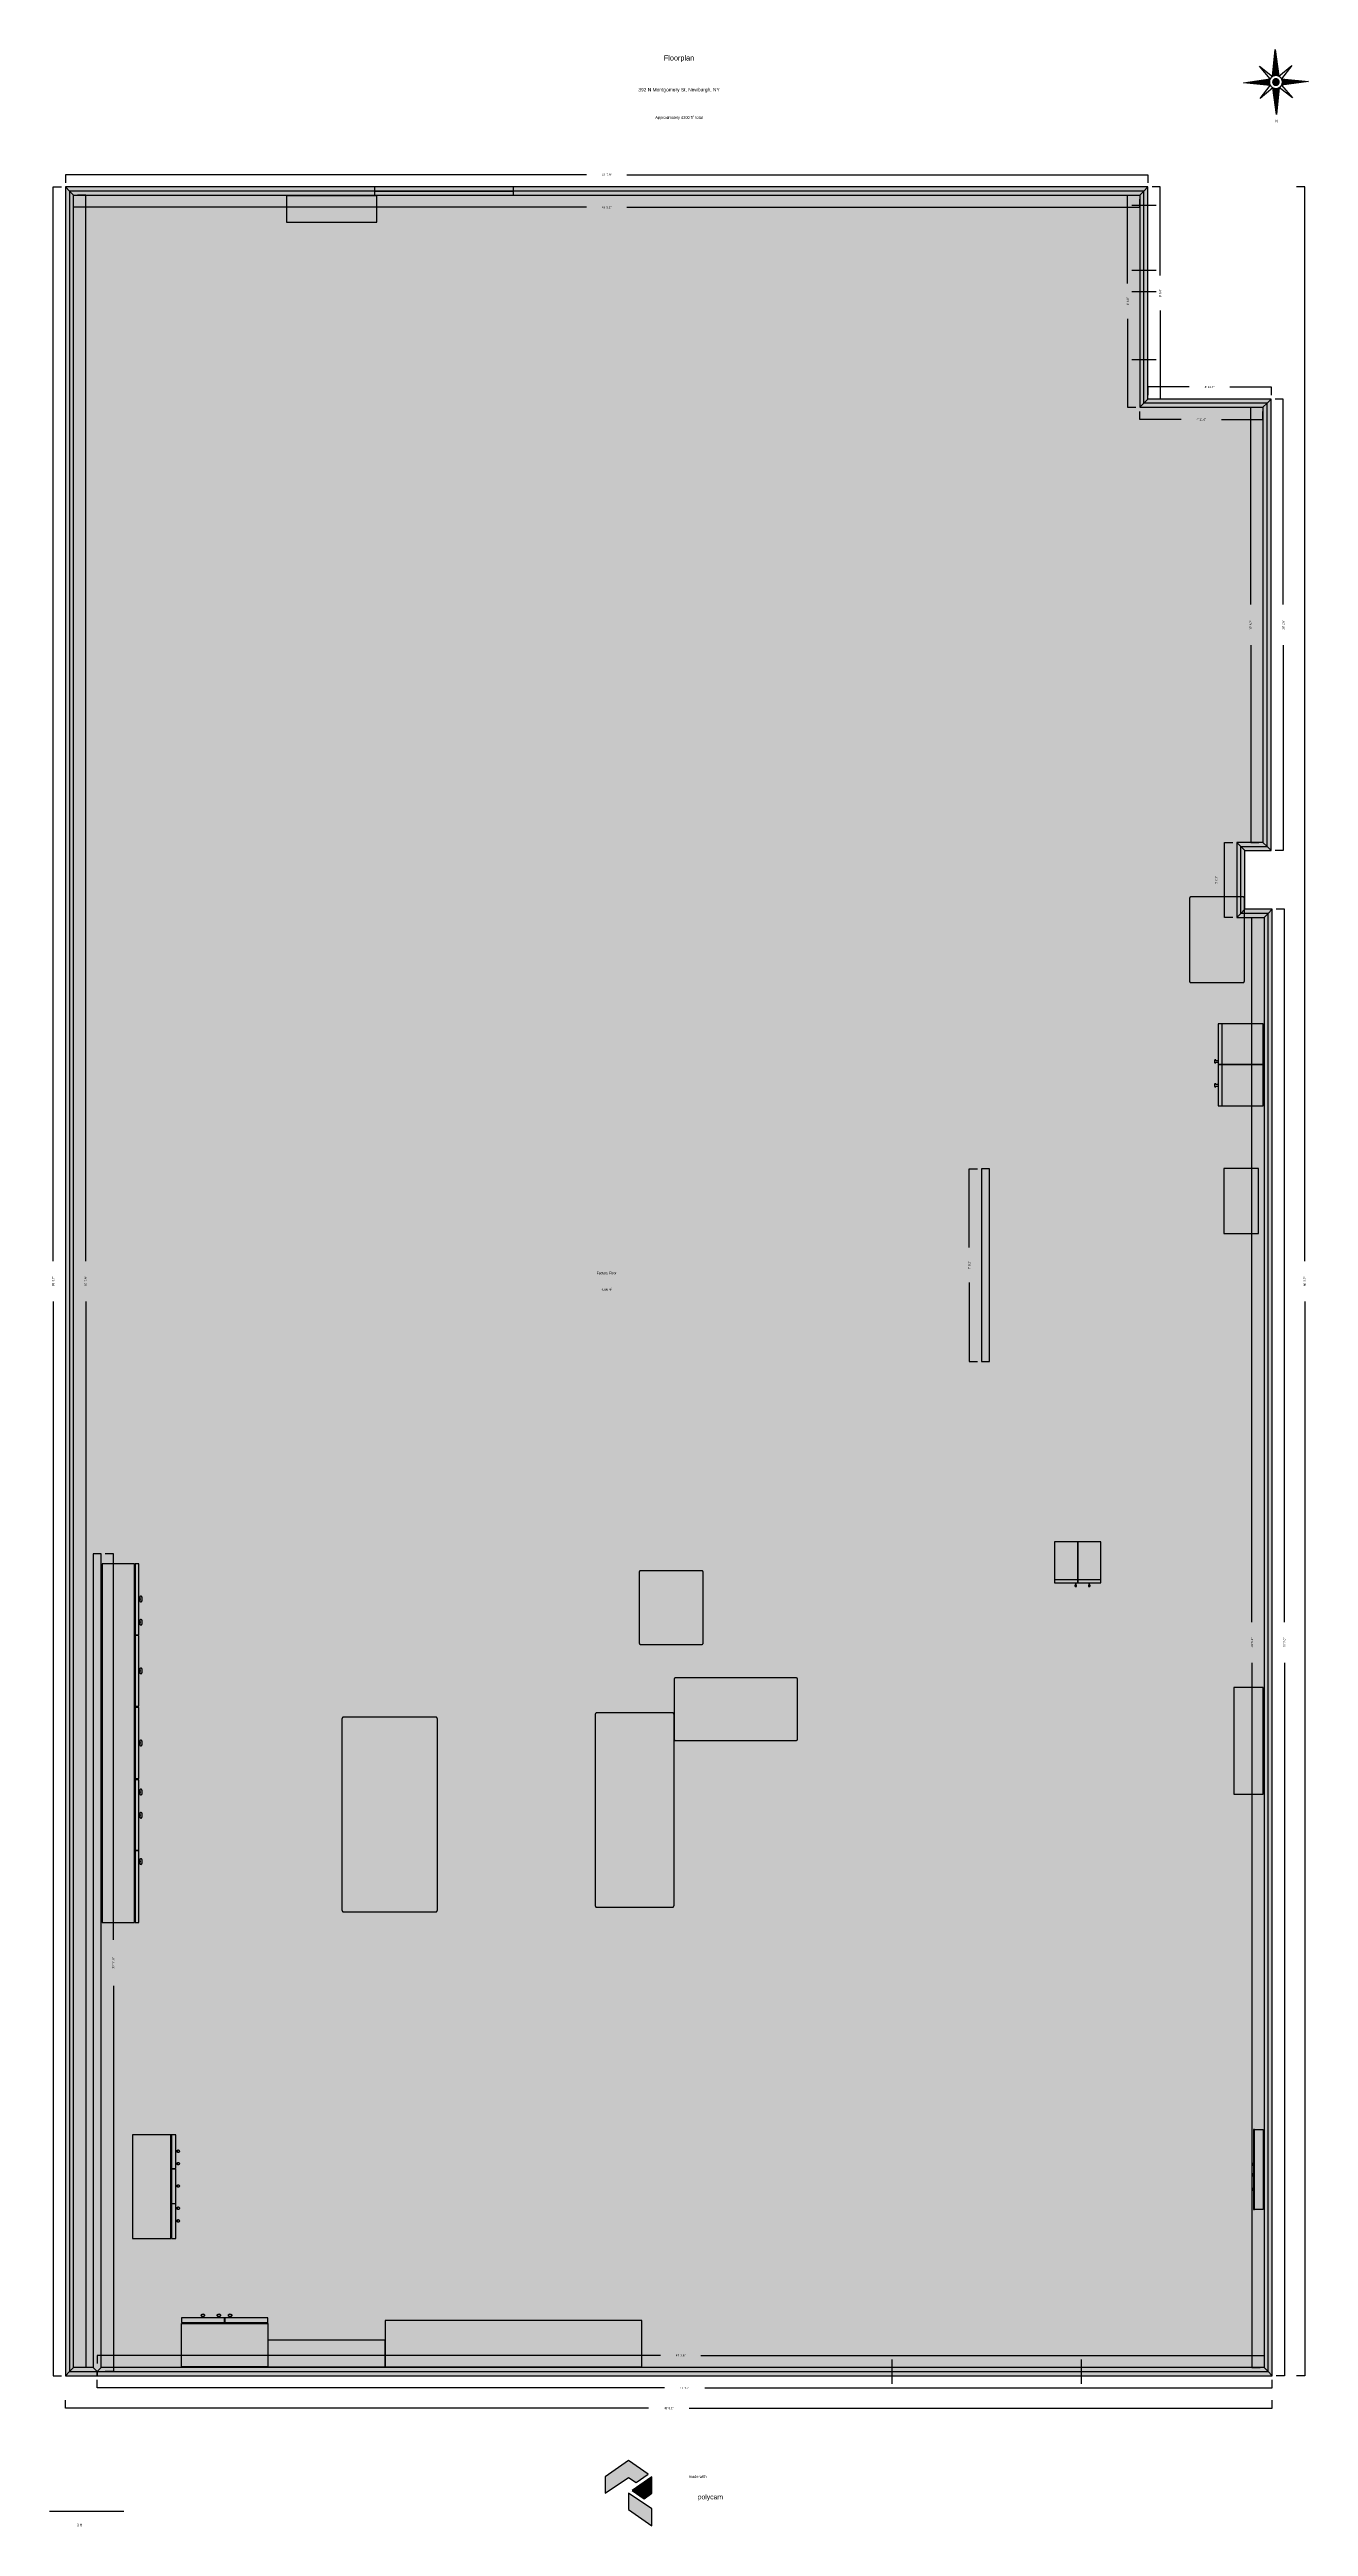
# Model space of a CAD drawing. Header units: feet. Extents: x -25 to 25.8, y -50.2 to 49.7.
import ezdxf

# ---------------------------------------------------------------- set-up
doc = ezdxf.new("R2010")
doc.units = ezdxf.units.FT
doc.header["$MEASUREMENT"] = 0
for name, color, linetype in [('Poly-Compass', 255, 'Continuous'), ('Poly-DimensionsExterior', 255, 'Continuous'), ('Poly-DimensionsInterior', 250, 'Continuous'), ('Poly-Doors', 8, 'Continuous'), ('Poly-Fixtures', 45, 'Continuous'), ('Poly-Furniture', 45, 'Continuous'), ('Poly-Header', 255, 'Continuous'), ('Poly-Logo', 255, 'Continuous'), ('Poly-Openings', 8, 'Continuous'), ('Poly-RoomAreas', 250, 'Continuous'), ('Poly-RoomLabels', 250, 'Continuous'), ('Poly-RoomsHatch', 31, 'Continuous'), ('Poly-Walls', 8, 'Continuous'), ('Poly-WallsHatch', 8, 'Continuous'), ('Poly-Windows', 8, 'Continuous'), ('Scalebar', 255, 'Continuous')]:
    doc.layers.add(name, color=color, linetype=linetype)
doc.styles.get("Standard").update_dxf_attribs({"font": 'arial.ttf'})

msp = doc.modelspace()

# ---------------------------------------------------------------- hatches: boundary and pattern name
at = {"layer": 'Poly-Compass'}
h = msp.add_hatch(color=255, dxfattribs=at)
h.dxf.hatch_style = 1
h.paths.add_polyline_path([(24.609088, 48.619551), (24.596468, 48.625845), (24.583528, 48.631452), (24.570306, 48.636356), (24.556839, 48.640543), (24.543166, 48.644), (24.529328, 48.646718), (24.515364, 48.648689), (24.501314, 48.649907), (24.487218, 48.650368), (24.473119, 48.650072), (24.459056, 48.649019), (24.445069, 48.647212), (24.4312, 48.644656), (24.417488, 48.641359), (24.403973, 48.637331), (24.390694, 48.632582), (24.377689, 48.627127), (24.364996, 48.620981), (24.352651, 48.614162), (24.458111, 49.699952)])
h = msp.add_hatch(color=255, dxfattribs=at)
h.dxf.hatch_style = 1
h.paths.add_polyline_path([(24.254035, 48.511313), (24.247741, 48.498693), (24.242134, 48.485753), (24.23723, 48.47253), (24.233043, 48.459063), (24.229586, 48.445391), (24.226868, 48.431553), (24.224897, 48.417588), (24.223679, 48.403538), (24.223218, 48.389443), (24.223514, 48.375344), (24.224567, 48.36128), (24.226374, 48.347294), (24.22893, 48.333425), (24.232227, 48.319713), (24.236256, 48.306198), (24.241004, 48.292919), (24.246459, 48.279914), (24.252605, 48.26722), (24.259424, 48.254876), (23.173634, 48.360336)])
h = msp.add_hatch(color=255, dxfattribs=at)
h.dxf.hatch_style = 1
h.paths.add_polyline_path([(24.369858, 48.449609), (24.366711, 48.443299), (24.363907, 48.436829), (24.361455, 48.430218), (24.359362, 48.423484), (24.357633, 48.416648), (24.356274, 48.409729), (24.355289, 48.402747), (24.35468, 48.395722), (24.354449, 48.388674), (24.354597, 48.381625), (24.355124, 48.374593), (24.356028, 48.3676), (24.357305, 48.360665), (24.358954, 48.353809), (24.360968, 48.347052), (24.363342, 48.340412), (24.36607, 48.33391), (24.369143, 48.327563), (24.372552, 48.321391), (24.372552, 48.321391), (24.376378, 48.315275), (24.380534, 48.309378), (24.385008, 48.303719), (24.389787, 48.298314), (24.394854, 48.29318), (24.400197, 48.288332), (24.405798, 48.283786), (24.41164, 48.279553), (24.417706, 48.275648), (24.423977, 48.272083), (24.423977, 48.272083), (24.430287, 48.268936), (24.436757, 48.266132), (24.443368, 48.26368), (24.450102, 48.261587), (24.456938, 48.259858), (24.463857, 48.258499), (24.470839, 48.257514), (24.477864, 48.256905), (24.484912, 48.256674), (24.491962, 48.256822), (24.498993, 48.257349), (24.505986, 48.258252), (24.512921, 48.25953), (24.519777, 48.261179), (24.526535, 48.263193), (24.533174, 48.265567), (24.539677, 48.268295), (24.546023, 48.271368), (24.552195, 48.274777), (24.552195, 48.274777), (24.558311, 48.278603), (24.564208, 48.282759), (24.569867, 48.287233), (24.575272, 48.292011), (24.580406, 48.297079), (24.585254, 48.302422), (24.589801, 48.308022), (24.594033, 48.313864), (24.597938, 48.31993), (24.601503, 48.326202), (24.601503, 48.326202), (24.60465, 48.332512), (24.607454, 48.338982), (24.609906, 48.345593), (24.611999, 48.352326), (24.613728, 48.359163), (24.615087, 48.366082), (24.616072, 48.373064), (24.616681, 48.380089), (24.616912, 48.387137), (24.616764, 48.394186), (24.616237, 48.401218), (24.615334, 48.408211), (24.614056, 48.415146), (24.612408, 48.422002), (24.610393, 48.428759), (24.608019, 48.435399), (24.605291, 48.441901), (24.602218, 48.448248), (24.598809, 48.45442), (24.598809, 48.45442), (24.594983, 48.460536), (24.590827, 48.466433), (24.586353, 48.472092), (24.581575, 48.477497), (24.576507, 48.482631), (24.571164, 48.487478), (24.565564, 48.492025), (24.559722, 48.496258), (24.553656, 48.500162), (24.547385, 48.503728), (24.547385, 48.503728), (24.541074, 48.506875), (24.534604, 48.509679), (24.527993, 48.512131), (24.52126, 48.514224), (24.514423, 48.515953), (24.507504, 48.517312), (24.500522, 48.518297), (24.493497, 48.518906), (24.48645, 48.519137), (24.4794, 48.518989), (24.472368, 48.518462), (24.465375, 48.517559), (24.45844, 48.516281), (24.451584, 48.514632), (24.444827, 48.512618), (24.438187, 48.510244), (24.431685, 48.507516), (24.425338, 48.504443), (24.419166, 48.501034), (24.419166, 48.501034), (24.41305, 48.497208), (24.407153, 48.493052), (24.401494, 48.488578), (24.39609, 48.4838), (24.390955, 48.478732), (24.386108, 48.473389), (24.381561, 48.467789), (24.377329, 48.461946), (24.373424, 48.455881), (24.369858, 48.449609)])
h = msp.add_hatch(color=255, dxfattribs=at)
h.dxf.hatch_style = 1
h.paths.add_polyline_path([(24.362273, 48.15626), (24.374893, 48.149966), (24.387833, 48.144359), (24.401056, 48.139455), (24.414523, 48.135268), (24.428195, 48.131811), (24.442033, 48.129093), (24.455998, 48.127122), (24.470048, 48.125904), (24.484143, 48.125443), (24.498242, 48.125739), (24.512306, 48.126792), (24.526292, 48.128599), (24.540161, 48.131155), (24.553873, 48.134452), (24.567388, 48.13848), (24.580668, 48.143229), (24.593672, 48.148684), (24.606366, 48.15483), (24.61871, 48.161649), (24.513251, 47.075859)])
h = msp.add_hatch(color=255, dxfattribs=at)
h.dxf.hatch_style = 1
h.paths.add_polyline_path([(24.717326, 48.264498), (24.72362, 48.277118), (24.729227, 48.290058), (24.734131, 48.303281), (24.738318, 48.316748), (24.741775, 48.33042), (24.744493, 48.344258), (24.746464, 48.358222), (24.747682, 48.372273), (24.748143, 48.386368), (24.747847, 48.400467), (24.746794, 48.414531), (24.744987, 48.428517), (24.742431, 48.442386), (24.739134, 48.456098), (24.735106, 48.469613), (24.730357, 48.482892), (24.724902, 48.495897), (24.718756, 48.50859), (24.711937, 48.520935), (25.797727, 48.415475)])
at = {"layer": 'Poly-Doors'}
h = msp.add_hatch(color=255, dxfattribs=at)
h.dxf.hatch_style = 1
h.paths.add_polyline_path([(19.324278, 43.407955), (18.996194, 43.407955), (18.996194, 40.795444), (19.324278, 40.795444)])
h = msp.add_hatch(color=255, dxfattribs=at)
h.dxf.hatch_style = 1
h.paths.add_polyline_path([(19.324278, 39.92723), (18.996194, 39.92723), (18.996194, 37.19771), (19.324278, 37.19771)])
at = {"layer": 'Poly-Logo'}
h = msp.add_hatch(color=255, dxfattribs=at)
h.dxf.hatch_style = 1
h.paths.add_polyline_path([(-2.564131, -48.896143), (-2.564131, -48.896143), (-1.626748, -48.259326), (-1.321193, -48.470425), (-0.834375, -48.132666), (-1.626748, -47.583807), (-2.564131, -48.231179)])
h = msp.add_hatch(color=255, dxfattribs=at)
h.dxf.hatch_style = 1
h.paths.add_polyline_path([(-1.626748, -48.896143), (-1.626748, -49.557588), (-0.689365, -50.208479), (-0.689365, -49.529442)])
h = msp.add_hatch(color=255, dxfattribs=at)
h.dxf.hatch_style = 1
h.paths.add_polyline_path([(-1.483465, -48.783556), (-0.996648, -49.121316), (-0.689365, -48.896143), (-0.689365, -48.231179)])
at = {"layer": 'Poly-Openings'}
h = msp.add_hatch(color=255, dxfattribs=at)
h.dxf.hatch_style = 1
h.paths.add_polyline_path([(16.64214, -44.15533), (16.64214, -43.827246), (8.99193, -43.827246), (8.99193, -44.15533)])
at = {"layer": 'Poly-RoomsHatch'}
h = msp.add_hatch(color=31, dxfattribs=at)
h.dxf.hatch_style = 1
h.paths.add_polyline_path([(-24.173708, -43.991288), (-23.057588, -43.991288), (24.173711, -43.991288), (24.173711, 14.845408), (23.069678, 14.845408), (23.069678, 17.541728), (24.126598, 17.541728), (24.126598, 35.428625), (19.160236, 35.428625), (19.160236, 43.991289), (-24.173708, 43.991289)])
at = {"layer": 'Poly-WallsHatch'}
h = msp.add_hatch(color=8, dxfattribs=at)
h.dxf.hatch_style = 1
h.paths.add_polyline_path([(-24.173708, -43.991288), (-24.009666, -43.827246), (-24.009666, 43.827247), (-24.173708, 43.991289), (-24.33775, 44.155331), (-24.33775, -44.15533)])
h = msp.add_hatch(color=8, dxfattribs=at)
h.dxf.hatch_style = 1
h.paths.add_polyline_path([(-24.173708, 43.991289), (-24.009666, 43.827247), (18.996194, 43.827247), (19.160236, 43.991289), (19.324278, 44.155331), (-24.33775, 44.155331)])
h = msp.add_hatch(color=8, dxfattribs=at)
h.dxf.hatch_style = 1
h.paths.add_polyline_path([(19.160236, 43.991289), (18.996194, 43.827247), (18.996194, 35.264583), (19.160236, 35.428625), (19.324278, 35.592667), (19.324278, 44.155331)])
h = msp.add_hatch(color=8, dxfattribs=at)
h.dxf.hatch_style = 1
h.paths.add_polyline_path([(19.160236, 35.428625), (18.996194, 35.264583), (23.962556, 35.264583), (24.126598, 35.428625), (24.29064, 35.592667), (19.324278, 35.592667)])
h = msp.add_hatch(color=8, dxfattribs=at)
h.dxf.hatch_style = 1
h.paths.add_polyline_path([(24.126598, 35.428625), (23.962556, 35.264583), (23.962556, 17.70577), (24.126598, 17.541728), (24.29064, 17.377686), (24.29064, 35.592667)])
h = msp.add_hatch(color=8, dxfattribs=at)
h.dxf.hatch_style = 1
h.paths.add_polyline_path([(24.126598, 17.541728), (23.962556, 17.70577), (22.905636, 17.70577), (23.069678, 17.541728), (23.23372, 17.377686), (24.29064, 17.377686)])
h = msp.add_hatch(color=8, dxfattribs=at)
h.dxf.hatch_style = 1
h.paths.add_polyline_path([(23.069678, 17.541728), (22.905636, 17.70577), (22.905636, 14.681366), (23.069678, 14.845408), (23.23372, 15.00945), (23.23372, 17.377686)])
h = msp.add_hatch(color=8, dxfattribs=at)
h.dxf.hatch_style = 1
h.paths.add_polyline_path([(23.069678, 14.845408), (22.905636, 14.681366), (24.009669, 14.681366), (24.173711, 14.845408), (24.337753, 15.00945), (23.23372, 15.00945)])
h = msp.add_hatch(color=8, dxfattribs=at)
h.dxf.hatch_style = 1
h.paths.add_polyline_path([(24.173711, 14.845408), (24.009669, 14.681366), (24.009669, -43.827246), (24.173711, -43.991288), (24.337753, -44.15533), (24.337753, 15.00945)])
h = msp.add_hatch(color=8, dxfattribs=at)
h.dxf.hatch_style = 1
h.paths.add_polyline_path([(12.771794, 4.539485), (12.607752, 4.539485), (12.607752, -3.23028), (12.771794, -3.23028), (12.935836, -3.23028), (12.935836, 4.539485)])
h = msp.add_hatch(color=8, dxfattribs=at)
h.dxf.hatch_style = 1
h.paths.add_polyline_path([(-23.057588, -43.991288), (-22.893546, -43.827246), (-22.893546, -10.999355), (-23.057588, -10.999355), (-23.22163, -10.999355), (-23.22163, -43.827246)])
h = msp.add_hatch(color=8, dxfattribs=at)
h.dxf.hatch_style = 1
h.paths.add_polyline_path([(-23.057588, -43.991288), (-23.22163, -43.827246), (-24.009666, -43.827246), (-24.173708, -43.991288), (-24.33775, -44.15533), (-23.057588, -44.15533)])
h = msp.add_hatch(color=8, dxfattribs=at)
h.dxf.hatch_style = 1
h.paths.add_polyline_path([(24.173711, -43.991288), (24.009669, -43.827246), (-22.893546, -43.827246), (-23.057588, -43.991288), (-23.057588, -44.15533), (24.337753, -44.15533)])
at = {"layer": 'Poly-Windows'}
h = msp.add_hatch(color=255, dxfattribs=at)
h.dxf.hatch_style = 1
h.paths.add_polyline_path([(-11.875298, 44.155331), (-11.875298, 43.827247), (-6.269436, 43.827247), (-6.269436, 44.155331)])

# ---------------------------------------------------------------- linework, layer by layer
at = {"layer": 'Poly-Compass', "color": 255}
for points in [[(24.352651, 48.614162), (24.340419, 48.60651), (24.328626, 48.598198), (24.317308, 48.58925), (24.306498, 48.579694), (24.29623, 48.569558), (24.286535, 48.558873), (24.277441, 48.547672), (24.268976, 48.535987), (24.261167, 48.523856), (24.254035, 48.511313), (23.822604, 49.023689), (24.352651, 48.614162)], [(24.609088, 48.619551), (24.596468, 48.625845), (24.583528, 48.631452), (24.570306, 48.636356), (24.556839, 48.640543), (24.543166, 48.644), (24.529328, 48.646718), (24.515364, 48.648689), (24.501314, 48.649907), (24.487218, 48.650368), (24.473119, 48.650072), (24.459056, 48.649019), (24.445069, 48.647212), (24.4312, 48.644656), (24.417488, 48.641359), (24.403973, 48.637331), (24.390694, 48.632582), (24.377689, 48.627127), (24.364996, 48.620981), (24.352651, 48.614162), (24.458111, 49.699952), (24.609088, 48.619551)], [(24.711937, 48.520935), (24.704286, 48.533167), (24.695973, 48.54496), (24.687025, 48.556278), (24.677469, 48.567088), (24.667333, 48.577356), (24.656648, 48.587051), (24.645447, 48.596145), (24.633763, 48.60461), (24.621631, 48.612419), (24.609088, 48.619551), (25.121464, 49.050982), (24.711937, 48.520935)], [(24.254035, 48.511313), (24.247741, 48.498693), (24.242134, 48.485753), (24.23723, 48.47253), (24.233043, 48.459063), (24.229586, 48.445391), (24.226868, 48.431553), (24.224897, 48.417588), (24.223679, 48.403538), (24.223218, 48.389443), (24.223514, 48.375344), (24.224567, 48.36128), (24.226374, 48.347294), (24.22893, 48.333425), (24.232227, 48.319713), (24.236256, 48.306198), (24.241004, 48.292919), (24.246459, 48.279914), (24.252605, 48.26722), (24.259424, 48.254876), (23.173634, 48.360336), (24.254035, 48.511313)], [(24.259424, 48.254876), (24.267076, 48.242644), (24.275388, 48.230851), (24.284336, 48.219533), (24.293892, 48.208723), (24.304028, 48.198455), (24.314713, 48.18876), (24.325914, 48.179666), (24.337599, 48.171201), (24.34973, 48.163391), (24.362273, 48.15626), (23.849897, 47.724829), (24.259424, 48.254876)], [(24.254035, 48.511313), (24.247741, 48.498693), (24.242134, 48.485753), (24.23723, 48.47253), (24.233043, 48.459063), (24.229586, 48.445391), (24.226868, 48.431553), (24.224897, 48.417588), (24.223679, 48.403538), (24.223218, 48.389443), (24.223514, 48.375344), (24.224567, 48.36128), (24.226374, 48.347294), (24.22893, 48.333425), (24.232227, 48.319713), (24.236256, 48.306198), (24.241004, 48.292919), (24.246459, 48.279914), (24.252605, 48.26722), (24.259424, 48.254876), (24.259424, 48.254876), (24.267076, 48.242644), (24.275388, 48.230851), (24.284336, 48.219533), (24.293892, 48.208723), (24.304028, 48.198455), (24.314713, 48.18876), (24.325914, 48.179666), (24.337599, 48.171201), (24.34973, 48.163391), (24.362273, 48.15626), (24.362273, 48.15626), (24.374893, 48.149966), (24.387833, 48.144359), (24.401056, 48.139455), (24.414523, 48.135268), (24.428195, 48.131811), (24.442033, 48.129093), (24.455998, 48.127122), (24.470048, 48.125904), (24.484143, 48.125443), (24.498242, 48.125739), (24.512306, 48.126792), (24.526292, 48.128599), (24.540161, 48.131155), (24.553873, 48.134452), (24.567388, 48.13848), (24.580668, 48.143229), (24.593672, 48.148684), (24.606366, 48.15483), (24.61871, 48.161649), (24.61871, 48.161649), (24.630942, 48.169301), (24.642735, 48.177613), (24.654053, 48.186561), (24.664863, 48.196117), (24.675131, 48.206253), (24.684827, 48.216938), (24.69392, 48.228139), (24.702385, 48.239823), (24.710195, 48.251955), (24.717326, 48.264498), (24.717326, 48.264498), (24.72362, 48.277118), (24.729227, 48.290058), (24.734131, 48.303281), (24.738318, 48.316748), (24.741775, 48.33042), (24.744493, 48.344258), (24.746464, 48.358222), (24.747682, 48.372273), (24.748143, 48.386368), (24.747847, 48.400467), (24.746794, 48.414531), (24.744987, 48.428517), (24.742431, 48.442386), (24.739134, 48.456098), (24.735106, 48.469613), (24.730357, 48.482892), (24.724902, 48.495897), (24.718756, 48.50859), (24.711937, 48.520935), (24.711937, 48.520935), (24.704286, 48.533167), (24.695973, 48.54496), (24.687025, 48.556278), (24.677469, 48.567088), (24.667333, 48.577356), (24.656648, 48.587051), (24.645447, 48.596145), (24.633763, 48.60461), (24.621631, 48.612419), (24.609088, 48.619551), (24.609088, 48.619551), (24.596468, 48.625845), (24.583528, 48.631452), (24.570306, 48.636356), (24.556839, 48.640543), (24.543166, 48.644), (24.529328, 48.646718), (24.515364, 48.648689), (24.501314, 48.649907), (24.487218, 48.650368), (24.473119, 48.650072), (24.459056, 48.649019), (24.445069, 48.647212), (24.4312, 48.644656), (24.417488, 48.641359), (24.403973, 48.637331), (24.390694, 48.632582), (24.377689, 48.627127), (24.364996, 48.620981), (24.352651, 48.614162), (24.352651, 48.614162), (24.340419, 48.60651), (24.328626, 48.598198), (24.317308, 48.58925), (24.306498, 48.579694), (24.29623, 48.569558), (24.286535, 48.558873), (24.277441, 48.547672), (24.268976, 48.535987), (24.261167, 48.523856), (24.254035, 48.511313), (24.254035, 48.511313)], [(24.369858, 48.449609), (24.366711, 48.443299), (24.363907, 48.436829), (24.361455, 48.430218), (24.359362, 48.423484), (24.357633, 48.416648), (24.356274, 48.409729), (24.355289, 48.402747), (24.35468, 48.395722), (24.354449, 48.388674), (24.354597, 48.381625), (24.355124, 48.374593), (24.356028, 48.3676), (24.357305, 48.360665), (24.358954, 48.353809), (24.360968, 48.347052), (24.363342, 48.340412), (24.36607, 48.33391), (24.369143, 48.327563), (24.372552, 48.321391), (24.372552, 48.321391), (24.376378, 48.315275), (24.380534, 48.309378), (24.385008, 48.303719), (24.389787, 48.298314), (24.394854, 48.29318), (24.400197, 48.288332), (24.405798, 48.283786), (24.41164, 48.279553), (24.417706, 48.275648), (24.423977, 48.272083), (24.423977, 48.272083), (24.430287, 48.268936), (24.436757, 48.266132), (24.443368, 48.26368), (24.450102, 48.261587), (24.456938, 48.259858), (24.463857, 48.258499), (24.470839, 48.257514), (24.477864, 48.256905), (24.484912, 48.256674), (24.491962, 48.256822), (24.498993, 48.257349), (24.505986, 48.258252), (24.512921, 48.25953), (24.519777, 48.261179), (24.526535, 48.263193), (24.533174, 48.265567), (24.539677, 48.268295), (24.546023, 48.271368), (24.552195, 48.274777), (24.552195, 48.274777), (24.558311, 48.278603), (24.564208, 48.282759), (24.569867, 48.287233), (24.575272, 48.292011), (24.580406, 48.297079), (24.585254, 48.302422), (24.589801, 48.308022), (24.594033, 48.313864), (24.597938, 48.31993), (24.601503, 48.326202), (24.601503, 48.326202), (24.60465, 48.332512), (24.607454, 48.338982), (24.609906, 48.345593), (24.611999, 48.352326), (24.613728, 48.359163), (24.615087, 48.366082), (24.616072, 48.373064), (24.616681, 48.380089), (24.616912, 48.387137), (24.616764, 48.394186), (24.616237, 48.401218), (24.615334, 48.408211), (24.614056, 48.415146), (24.612408, 48.422002), (24.610393, 48.428759), (24.608019, 48.435399), (24.605291, 48.441901), (24.602218, 48.448248), (24.598809, 48.45442), (24.598809, 48.45442), (24.594983, 48.460536), (24.590827, 48.466433), (24.586353, 48.472092), (24.581575, 48.477497), (24.576507, 48.482631), (24.571164, 48.487478), (24.565564, 48.492025), (24.559722, 48.496258), (24.553656, 48.500162), (24.547385, 48.503728), (24.547385, 48.503728), (24.541074, 48.506875), (24.534604, 48.509679), (24.527993, 48.512131), (24.52126, 48.514224), (24.514423, 48.515953), (24.507504, 48.517312), (24.500522, 48.518297), (24.493497, 48.518906), (24.48645, 48.519137), (24.4794, 48.518989), (24.472368, 48.518462), (24.465375, 48.517559), (24.45844, 48.516281), (24.451584, 48.514632), (24.444827, 48.512618), (24.438187, 48.510244), (24.431685, 48.507516), (24.425338, 48.504443), (24.419166, 48.501034), (24.419166, 48.501034), (24.41305, 48.497208), (24.407153, 48.493052), (24.401494, 48.488578), (24.39609, 48.4838), (24.390955, 48.478732), (24.386108, 48.473389), (24.381561, 48.467789), (24.377329, 48.461946), (24.373424, 48.455881), (24.369858, 48.449609), (24.369858, 48.449609)], [(24.362273, 48.15626), (24.374893, 48.149966), (24.387833, 48.144359), (24.401056, 48.139455), (24.414523, 48.135268), (24.428195, 48.131811), (24.442033, 48.129093), (24.455998, 48.127122), (24.470048, 48.125904), (24.484143, 48.125443), (24.498242, 48.125739), (24.512306, 48.126792), (24.526292, 48.128599), (24.540161, 48.131155), (24.553873, 48.134452), (24.567388, 48.13848), (24.580668, 48.143229), (24.593672, 48.148684), (24.606366, 48.15483), (24.61871, 48.161649), (24.513251, 47.075859), (24.362273, 48.15626)], [(24.61871, 48.161649), (24.630942, 48.169301), (24.642735, 48.177613), (24.654053, 48.186561), (24.664863, 48.196117), (24.675131, 48.206253), (24.684827, 48.216938), (24.69392, 48.228139), (24.702385, 48.239823), (24.710195, 48.251955), (24.717326, 48.264498), (25.148757, 47.752122), (24.61871, 48.161649)], [(24.717326, 48.264498), (24.72362, 48.277118), (24.729227, 48.290058), (24.734131, 48.303281), (24.738318, 48.316748), (24.741775, 48.33042), (24.744493, 48.344258), (24.746464, 48.358222), (24.747682, 48.372273), (24.748143, 48.386368), (24.747847, 48.400467), (24.746794, 48.414531), (24.744987, 48.428517), (24.742431, 48.442386), (24.739134, 48.456098), (24.735106, 48.469613), (24.730357, 48.482892), (24.724902, 48.495897), (24.718756, 48.50859), (24.711937, 48.520935), (25.797727, 48.415475), (24.717326, 48.264498)]]:
    msp.add_lwpolyline(points, dxfattribs=at)
at = {"layer": 'Poly-DimensionsExterior', "color": 255}
for points in [[(-24.829876, 0.818063), (-24.829876, 44.155331), (-24.501792, 44.155331)], [(-3.324798, 44.647457), (-24.33775, 44.647457), (-24.33775, 44.319373)], [(-1.688674, 44.647457), (19.324278, 44.647457), (19.324278, 44.319373)], [(19.816404, 40.5827), (19.816404, 44.155331), (19.48832, 44.155331)], [(25.650089, 0.818063), (25.650089, 44.155331), (25.322005, 44.155331)], [(19.816404, 39.165299), (19.816404, 35.592667), (19.48832, 35.592667)], [(20.989397, 36.084793), (19.324278, 36.084793), (19.324278, 35.756709)], [(22.625521, 36.084793), (24.29064, 36.084793), (24.29064, 35.756709)], [(24.782766, 27.303238), (24.782766, 35.592667), (24.454682, 35.592667)], [(24.782766, 25.667115), (24.782766, 17.377686), (24.454682, 17.377686)], [(24.829879, -13.754878), (24.829879, 15.00945), (24.501795, 15.00945)], [(-24.829876, -0.818061), (-24.829876, -44.15533), (-24.501792, -44.15533)], [(25.650089, -0.818061), (25.650089, -44.15533), (25.322005, -44.15533)], [(24.829879, -15.391002), (24.829879, -44.15533), (24.501795, -44.15533)], [(-0.177979, -44.647455), (-23.057588, -44.647455), (-23.057588, -44.319372)], [(1.458144, -44.647455), (24.337753, -44.647455), (24.337753, -44.319372)], [(-0.818061, -45.467665), (-24.33775, -45.467665), (-24.33775, -45.139581)], [(0.818063, -45.467665), (24.337753, -45.467665), (24.337753, -45.139581)]]:
    msp.add_lwpolyline(points, dxfattribs=at)
at = {"layer": 'Poly-DimensionsInterior', "color": 250}
for points in [[(-3.324798, 43.335122), (-24.009666, 43.335122), (-24.009666, 43.663205)], [(-23.51754, 0.818063), (-23.51754, 43.827247), (-23.845624, 43.827247)], [(-1.688674, 43.335122), (18.996194, 43.335122), (18.996194, 43.663205)], [(18.504068, 40.254616), (18.504068, 43.827247), (18.832152, 43.827247)], [(18.504068, 38.837215), (18.504068, 35.264583), (18.832152, 35.264583)], [(20.661313, 34.772457), (18.996194, 34.772457), (18.996194, 35.100541)], [(22.297437, 34.772457), (23.962556, 34.772457), (23.962556, 35.100541)], [(23.47043, 27.303238), (23.47043, 35.264583), (23.798514, 35.264583)], [(23.47043, 25.667115), (23.47043, 17.70577), (23.798514, 17.70577)], [(22.741594, 14.681366), (22.41351, 14.681366), (22.41351, 17.70577), (22.741594, 17.70577)], [(23.517543, -13.754878), (23.517543, 14.681366), (23.845627, 14.681366)], [(12.115626, 1.363303), (12.115626, 4.539485), (12.44371, 4.539485)], [(-23.51754, -0.818061), (-23.51754, -43.827246), (-23.845624, -43.827246)], [(12.115626, -0.054098), (12.115626, -3.23028), (12.44371, -3.23028)], [(-22.40142, -26.567898), (-22.40142, -10.999355), (-22.729504, -10.999355)], [(23.517543, -15.391002), (23.517543, -43.827246), (23.845627, -43.827246)], [(-22.40142, -28.422745), (-22.40142, -43.991288), (-22.729504, -43.991288)], [(-0.342021, -43.33512), (-23.057588, -43.33512), (-23.057588, -43.663204)], [(1.294102, -43.33512), (24.009669, -43.33512), (24.009669, -43.663204)]]:
    msp.add_lwpolyline(points, dxfattribs=at)
at = {"layer": 'Poly-Doors', "color": 8}
for points in [[(19.652362, 43.407955), (18.66811, 43.407955)], [(18.66811, 40.795444), (19.652362, 40.795444)], [(19.652362, 39.92723), (18.66811, 39.92723)], [(18.66811, 37.19771), (19.652362, 37.19771)]]:
    msp.add_lwpolyline(points, dxfattribs=at)
at = {"layer": 'Poly-Doors', "color": 255}
for points in [[(19.324278, 43.407955), (18.996194, 43.407955), (18.996194, 40.795444), (19.324278, 40.795444), (19.324278, 43.407955)], [(19.324278, 39.92723), (18.996194, 39.92723), (18.996194, 37.19771), (19.324278, 37.19771), (19.324278, 39.92723)]]:
    msp.add_lwpolyline(points, dxfattribs=at)
at = {"layer": 'Poly-Fixtures', "color": 45}
for points in [[(23.976858, 10.386155), (22.16316, 10.386155)], [(22.16316, 10.386155), (22.16316, 7.078927)], [(22.307862, 10.386155), (22.307862, 7.078927)], [(23.976858, 7.078927), (23.976858, 10.386155)], [(22.024893, 8.933157), (22.024713, 8.933045), (22.024198, 8.932693), (22.023388, 8.932082), (22.022322, 8.931192), (22.02104, 8.930001), (22.019581, 8.928489), (22.017984, 8.926637), (22.016288, 8.924423), (22.014534, 8.921826), (22.012759, 8.918827), (22.011005, 8.915406), (22.009309, 8.91154), (22.007712, 8.907211), (22.006253, 8.902398), (22.004971, 8.897079), (22.003905, 8.891236), (22.003095, 8.884847), (22.00258, 8.877891), (22.0024, 8.870349)], [(22.0024, 8.870349), (22.002606, 8.862839), (22.003193, 8.855972), (22.004118, 8.849724), (22.005335, 8.844065), (22.006799, 8.838969), (22.008465, 8.834408), (22.010289, 8.830356), (22.012225, 8.826784), (22.014228, 8.823666), (22.016254, 8.820975), (22.018257, 8.818683), (22.020193, 8.816762), (22.022016, 8.815186), (22.023683, 8.813928), (22.025147, 8.812959), (22.026364, 8.812253), (22.027288, 8.811783), (22.027876, 8.81152), (22.028082, 8.811439)], [(22.065098, 8.933157), (22.024893, 8.933157)], [(22.028082, 8.811439), (22.065041, 8.811439)], [(22.065041, 8.811439), (22.065041, 8.841618)], [(22.065041, 8.841618), (22.163103, 8.841618)], [(22.065098, 8.901978), (22.065098, 8.933157)], [(22.16316, 8.901978), (22.065098, 8.901978)], [(23.976858, 8.749424), (22.16316, 8.749424)], [(23.976858, 8.732558), (22.16316, 8.732558)], [(22.024893, 7.971965), (22.024713, 7.971853), (22.024198, 7.971501), (22.023388, 7.97089), (22.022322, 7.97), (22.02104, 7.968809), (22.019581, 7.967297), (22.017984, 7.965445), (22.016288, 7.963231), (22.014534, 7.960634), (22.012759, 7.957635), (22.011005, 7.954214), (22.009309, 7.950348), (22.007712, 7.946019), (22.006253, 7.941206), (22.004971, 7.935888), (22.003905, 7.930044), (22.003095, 7.923655), (22.00258, 7.916699), (22.0024, 7.909157)], [(22.0024, 7.909157), (22.002606, 7.901647), (22.003193, 7.894781), (22.004118, 7.888532), (22.005335, 7.882873), (22.006799, 7.877777), (22.008465, 7.873216), (22.010289, 7.869164), (22.012225, 7.865592), (22.014228, 7.862474), (22.016254, 7.859783), (22.018257, 7.857491), (22.020193, 7.85557), (22.022016, 7.853994), (22.023683, 7.852736), (22.025147, 7.851767), (22.026364, 7.851061), (22.027288, 7.850591), (22.027876, 7.850328), (22.028082, 7.850247)], [(22.065098, 7.971965), (22.024893, 7.971965)], [(22.028082, 7.850247), (22.065041, 7.850247)], [(22.065041, 7.850247), (22.065041, 7.880427)], [(22.065041, 7.880427), (22.163103, 7.880427)], [(22.065098, 7.940786), (22.065098, 7.971965)], [(22.16316, 7.940786), (22.065098, 7.940786)], [(22.16316, 7.078927), (23.976858, 7.078927)], [(23.976858, 7.078927), (23.976858, 7.078927)], [(17.423571, -10.50711), (15.55968, -10.50711)], [(15.55968, -10.50711), (15.55968, -12.167011)], [(16.48211, -10.50711), (16.48211, -12.167011)], [(16.491616, -10.50711), (16.491616, -12.167011)], [(17.423571, -12.167011), (17.423571, -10.50711)], [(17.423571, -10.50711), (17.423571, -10.50711)], [(-21.546161, -11.403851), (-22.860736, -11.403851)], [(-22.860736, -11.403851), (-22.860736, -25.866452)], [(-21.546161, -25.866452), (-21.546161, -11.403851)], [(-21.519396, -11.421347), (-21.546161, -11.421347)], [(-21.373836, -11.403851), (-21.519396, -11.403851)], [(-21.519396, -11.403851), (-21.519396, -14.262612)], [(-21.373836, -14.262612), (-21.373836, -11.403851)], [(-21.372792, -12.875259), (-21.372792, -12.758303)], [(-21.372792, -12.758303), (-21.329211, -12.758303)], [(-21.329765, -12.875259), (-21.372792, -12.875259)], [(-21.329211, -12.818493), (-21.329237, -12.821713), (-21.32931, -12.824912), (-21.329422, -12.828089), (-21.329565, -12.831244), (-21.329729, -12.834376), (-21.329908, -12.837483), (-21.330092, -12.840565), (-21.330274, -12.843621), (-21.330446, -12.84665), (-21.330598, -12.849651), (-21.330724, -12.852624), (-21.330814, -12.855567), (-21.330861, -12.858479), (-21.330856, -12.861359), (-21.33079, -12.864208), (-21.330657, -12.867023), (-21.330447, -12.869803), (-21.330152, -12.872549), (-21.329765, -12.875259)], [(-21.329653, -12.875114), (-21.33004, -12.872404), (-21.330335, -12.869658), (-21.330545, -12.866877), (-21.330678, -12.864061), (-21.330744, -12.861212), (-21.330749, -12.85833), (-21.330702, -12.855417), (-21.330612, -12.852473), (-21.330487, -12.8495), (-21.330335, -12.846497), (-21.330163, -12.843467), (-21.329981, -12.84041), (-21.329797, -12.837327), (-21.329618, -12.834218), (-21.329454, -12.831086), (-21.329312, -12.82793), (-21.3292, -12.824752), (-21.329127, -12.821553), (-21.3291, -12.818333)], [(-21.329211, -12.758303), (-21.32965, -12.761157), (-21.329994, -12.764052), (-21.330251, -12.766986), (-21.33043, -12.769959), (-21.330538, -12.77297), (-21.330584, -12.776017), (-21.330576, -12.7791), (-21.330522, -12.782218), (-21.33043, -12.785369), (-21.330308, -12.788552), (-21.330165, -12.791767), (-21.330007, -12.795012), (-21.329845, -12.798287), (-21.329685, -12.801589), (-21.329536, -12.80492), (-21.329406, -12.808276), (-21.329303, -12.811658), (-21.329235, -12.815064), (-21.329211, -12.818493)], [(-21.3291, -12.818333), (-21.329125, -12.814904), (-21.329192, -12.811498), (-21.329295, -12.808117), (-21.329425, -12.804762), (-21.329574, -12.801432), (-21.329734, -12.79813), (-21.329897, -12.794857), (-21.330054, -12.791613), (-21.330198, -12.788399), (-21.33032, -12.785217), (-21.330412, -12.782068), (-21.330466, -12.778951), (-21.330474, -12.77587), (-21.330428, -12.772823), (-21.33032, -12.769813), (-21.330141, -12.766841), (-21.329883, -12.763907), (-21.329539, -12.761012), (-21.3291, -12.758158)], [(-21.329765, -12.875259), (-21.329765, -12.875259)], [(-21.293485, -12.945517), (-21.295964, -12.945281), (-21.298404, -12.944584), (-21.300801, -12.943438), (-21.303149, -12.941857), (-21.305445, -12.939854), (-21.307684, -12.937444), (-21.309862, -12.934639), (-21.311975, -12.931453), (-21.314018, -12.927899), (-21.315987, -12.923991), (-21.317877, -12.919743), (-21.319685, -12.915167), (-21.321405, -12.910278), (-21.323034, -12.905089), (-21.324567, -12.899613), (-21.326, -12.893864), (-21.327328, -12.887856), (-21.328547, -12.881601), (-21.329653, -12.875114)], [(-21.3291, -12.758158), (-21.327964, -12.751972), (-21.326723, -12.746009), (-21.325382, -12.740284), (-21.323944, -12.734808), (-21.322413, -12.729594), (-21.320794, -12.724655), (-21.31909, -12.720002), (-21.317306, -12.71565), (-21.315445, -12.71161), (-21.31351, -12.707896), (-21.311508, -12.704518), (-21.30944, -12.701491), (-21.307311, -12.698827), (-21.305126, -12.696538), (-21.302888, -12.694637), (-21.300601, -12.693137), (-21.298268, -12.692049), (-21.295895, -12.691388), (-21.293485, -12.691164)], [(-21.293485, -12.691164), (-21.289994, -12.691631), (-21.286585, -12.693005), (-21.283271, -12.695249), (-21.280063, -12.698325), (-21.276973, -12.702194), (-21.274015, -12.706818), (-21.271199, -12.71216), (-21.268539, -12.718181), (-21.266045, -12.724843), (-21.263732, -12.732108), (-21.26161, -12.739937), (-21.259692, -12.748293), (-21.257991, -12.757138), (-21.256518, -12.766433), (-21.255285, -12.776141), (-21.254305, -12.786223), (-21.25359, -12.796641), (-21.253152, -12.807357), (-21.253003, -12.818333)], [(-21.253003, -12.818333), (-21.253152, -12.829309), (-21.25359, -12.840026), (-21.254305, -12.850444), (-21.255285, -12.860527), (-21.256518, -12.870236), (-21.257991, -12.879532), (-21.259692, -12.888378), (-21.26161, -12.896735), (-21.263732, -12.904566), (-21.266045, -12.911832), (-21.268539, -12.918495), (-21.271199, -12.924516), (-21.274015, -12.929859), (-21.276973, -12.934485), (-21.280063, -12.938354), (-21.283271, -12.941431), (-21.286585, -12.943675), (-21.289994, -12.94505), (-21.293485, -12.945517)], [(-21.293485, -12.945517), (-21.293485, -12.945517)], [(15.55968, -12.03458), (17.423571, -12.03458)], [(15.55968, -12.167011), (17.423571, -12.167011)], [(16.396134, -12.256758), (16.378562, -12.256758)], [(16.378562, -12.256758), (16.378562, -12.293553)], [(16.378562, -12.293553), (16.378625, -12.293718), (16.378823, -12.294189), (16.379168, -12.294931), (16.379669, -12.295906), (16.380341, -12.29708), (16.381192, -12.298415), (16.382237, -12.299877), (16.383484, -12.301429), (16.384948, -12.303034), (16.386638, -12.304658), (16.388566, -12.306264), (16.390745, -12.307815), (16.393184, -12.309277), (16.395897, -12.310613), (16.398895, -12.311786), (16.402188, -12.312762), (16.405789, -12.313503), (16.409709, -12.313974), (16.413959, -12.314139)], [(16.396134, -12.167011), (16.396134, -12.256758)], [(16.413959, -12.314139), (16.418192, -12.313951), (16.422062, -12.313413), (16.425583, -12.312566), (16.428773, -12.311453), (16.431645, -12.310113), (16.434215, -12.308588), (16.436499, -12.306919), (16.438512, -12.305147), (16.440269, -12.303314), (16.441786, -12.30146), (16.443077, -12.299627), (16.44416, -12.297855), (16.445048, -12.296186), (16.445757, -12.294661), (16.446303, -12.293321), (16.446701, -12.292207), (16.446966, -12.291361), (16.447114, -12.290823), (16.44716, -12.290634)], [(16.430151, -12.25681), (16.430151, -12.167063)], [(16.44716, -12.25681), (16.430151, -12.25681)], [(16.44716, -12.290634), (16.44716, -12.25681)], [(16.937844, -12.256758), (16.920271, -12.256758)], [(16.920271, -12.256758), (16.920271, -12.293553)], [(16.920271, -12.293553), (16.920335, -12.293718), (16.920533, -12.294189), (16.920877, -12.294931), (16.921379, -12.295906), (16.92205, -12.29708), (16.922902, -12.298415), (16.923946, -12.299877), (16.925194, -12.301429), (16.926657, -12.303034), (16.928347, -12.304658), (16.930276, -12.306264), (16.932454, -12.307815), (16.934894, -12.309277), (16.937607, -12.310613), (16.940604, -12.311786), (16.943897, -12.312762), (16.947498, -12.313503), (16.951418, -12.313974), (16.955669, -12.314139)], [(16.937844, -12.167011), (16.937844, -12.256758)], [(16.955669, -12.314139), (16.959902, -12.313951), (16.963771, -12.313413), (16.967293, -12.312566), (16.970482, -12.311453), (16.973354, -12.310113), (16.975924, -12.308588), (16.978208, -12.306919), (16.980221, -12.305147), (16.981978, -12.303314), (16.983495, -12.30146), (16.984787, -12.299627), (16.985869, -12.297855), (16.986758, -12.296186), (16.987467, -12.294661), (16.988013, -12.293321), (16.988411, -12.292207), (16.988676, -12.291361), (16.988824, -12.290823), (16.988869, -12.290634)], [(16.971861, -12.25681), (16.971861, -12.167063)], [(16.988869, -12.25681), (16.971861, -12.25681)], [(16.988869, -12.290634), (16.988869, -12.25681)], [(-21.372792, -13.811719), (-21.372792, -13.694778)], [(-21.372792, -13.694778), (-21.329211, -13.694778)], [(-21.329765, -13.811719), (-21.372792, -13.811719)], [(-21.329211, -13.754953), (-21.329237, -13.758173), (-21.32931, -13.761372), (-21.329422, -13.764549), (-21.329565, -13.767704), (-21.329729, -13.770836), (-21.329908, -13.773943), (-21.330092, -13.777025), (-21.330274, -13.780081), (-21.330446, -13.78311), (-21.330598, -13.786111), (-21.330724, -13.789084), (-21.330814, -13.792026), (-21.330861, -13.794938), (-21.330856, -13.797819), (-21.33079, -13.800667), (-21.330657, -13.803482), (-21.330447, -13.806263), (-21.330152, -13.809009), (-21.329765, -13.811719)], [(-21.329653, -13.811573), (-21.33004, -13.808864), (-21.330335, -13.806118), (-21.330545, -13.803337), (-21.330678, -13.800522), (-21.330744, -13.797674), (-21.330749, -13.794793), (-21.330702, -13.791881), (-21.330612, -13.788938), (-21.330487, -13.785966), (-21.330335, -13.782965), (-21.330163, -13.779936), (-21.329981, -13.77688), (-21.329797, -13.773798), (-21.329618, -13.77069), (-21.329454, -13.767559), (-21.329312, -13.764404), (-21.3292, -13.761226), (-21.329127, -13.758027), (-21.3291, -13.754808)], [(-21.329211, -13.694778), (-21.32965, -13.697629), (-21.329994, -13.700522), (-21.330251, -13.703455), (-21.33043, -13.706427), (-21.330538, -13.709436), (-21.330584, -13.712482), (-21.330576, -13.715564), (-21.330522, -13.71868), (-21.33043, -13.721831), (-21.330308, -13.725013), (-21.330165, -13.728228), (-21.330007, -13.731472), (-21.329845, -13.734747), (-21.329685, -13.738049), (-21.329536, -13.74138), (-21.329406, -13.744736), (-21.329303, -13.748118), (-21.329235, -13.751524), (-21.329211, -13.754953)], [(-21.3291, -13.754808), (-21.329125, -13.751379), (-21.329192, -13.747973), (-21.329295, -13.744591), (-21.329425, -13.741234), (-21.329574, -13.737904), (-21.329734, -13.734601), (-21.329897, -13.731327), (-21.330054, -13.728082), (-21.330198, -13.724867), (-21.33032, -13.721684), (-21.330412, -13.718533), (-21.330466, -13.715415), (-21.330474, -13.712333), (-21.330428, -13.709285), (-21.33032, -13.706275), (-21.330141, -13.703302), (-21.329883, -13.700367), (-21.329539, -13.697472), (-21.3291, -13.694618)], [(-21.329765, -13.811719), (-21.329765, -13.811719)], [(-21.293485, -13.881977), (-21.295964, -13.881741), (-21.298404, -13.881044), (-21.300801, -13.879898), (-21.303149, -13.878317), (-21.305445, -13.876314), (-21.307684, -13.873904), (-21.309862, -13.871099), (-21.311975, -13.867912), (-21.314018, -13.864359), (-21.315987, -13.860451), (-21.317877, -13.856203), (-21.319685, -13.851627), (-21.321405, -13.846738), (-21.323034, -13.841549), (-21.324567, -13.836073), (-21.326, -13.830324), (-21.327328, -13.824316), (-21.328547, -13.818061), (-21.329653, -13.811573)], [(-21.3291, -13.694618), (-21.327964, -13.688432), (-21.326723, -13.682469), (-21.325382, -13.676744), (-21.323944, -13.671268), (-21.322413, -13.666054), (-21.320794, -13.661114), (-21.31909, -13.656462), (-21.317306, -13.65211), (-21.315445, -13.64807), (-21.31351, -13.644355), (-21.311508, -13.640978), (-21.30944, -13.637951), (-21.307311, -13.635287), (-21.305126, -13.632998), (-21.302888, -13.631097), (-21.300601, -13.629596), (-21.298268, -13.628509), (-21.295895, -13.627847), (-21.293485, -13.627624)], [(-21.293485, -13.627624), (-21.289994, -13.628091), (-21.286585, -13.629465), (-21.283271, -13.63171), (-21.280063, -13.634786), (-21.276973, -13.638656), (-21.274015, -13.643282), (-21.271199, -13.648624), (-21.268539, -13.654646), (-21.266045, -13.661309), (-21.263732, -13.668575), (-21.26161, -13.676406), (-21.259692, -13.684763), (-21.257991, -13.693609), (-21.256518, -13.702905), (-21.255285, -13.712614), (-21.254305, -13.722696), (-21.25359, -13.733115), (-21.253152, -13.743832), (-21.253003, -13.754808)], [(-21.253003, -13.754808), (-21.253152, -13.765784), (-21.25359, -13.7765), (-21.254305, -13.786918), (-21.255285, -13.797), (-21.256518, -13.806708), (-21.257991, -13.816003), (-21.259692, -13.824848), (-21.26161, -13.833204), (-21.263732, -13.841034), (-21.266045, -13.848298), (-21.268539, -13.85496), (-21.271199, -13.860981), (-21.274015, -13.866322), (-21.276973, -13.870947), (-21.280063, -13.874816), (-21.283271, -13.877892), (-21.286585, -13.880136), (-21.289994, -13.88151), (-21.293485, -13.881977)], [(-21.293485, -13.881977), (-21.293485, -13.881977)], [(-21.519396, -14.242303), (-21.546161, -14.242303)], [(-21.519396, -14.303958), (-21.546161, -14.303958)], [(-21.519396, -14.262612), (-21.373836, -14.262612)], [(-21.373836, -14.286622), (-21.519396, -14.286622)], [(-21.519396, -14.286622), (-21.519396, -17.145383)], [(-21.373836, -14.262612), (-21.373836, -14.262612)], [(-21.373836, -17.145383), (-21.373836, -14.286622)], [(-21.372792, -15.774466), (-21.372792, -15.657524)], [(-21.372792, -15.657524), (-21.329211, -15.657524)], [(-21.329765, -15.774466), (-21.372792, -15.774466)], [(-21.329211, -15.7177), (-21.329237, -15.720919), (-21.32931, -15.724118), (-21.329422, -15.727296), (-21.329565, -15.730451), (-21.329729, -15.733583), (-21.329908, -15.73669), (-21.330092, -15.739772), (-21.330274, -15.742828), (-21.330446, -15.745857), (-21.330598, -15.748859), (-21.330724, -15.751831), (-21.330814, -15.754774), (-21.330861, -15.757686), (-21.330856, -15.760567), (-21.33079, -15.763415), (-21.330657, -15.76623), (-21.330447, -15.769011), (-21.330152, -15.771756), (-21.329765, -15.774466)], [(-21.329653, -15.774466), (-21.33004, -15.771758), (-21.330335, -15.769014), (-21.330545, -15.766235), (-21.330678, -15.76342), (-21.330744, -15.760573), (-21.330749, -15.757692), (-21.330702, -15.75478), (-21.330612, -15.751837), (-21.330487, -15.748864), (-21.330335, -15.745862), (-21.330163, -15.742833), (-21.329981, -15.739776), (-21.329797, -15.736693), (-21.329618, -15.733585), (-21.329454, -15.730452), (-21.329312, -15.727297), (-21.3292, -15.724119), (-21.329127, -15.720919), (-21.3291, -15.7177)], [(-21.329211, -15.657524), (-21.32965, -15.660376), (-21.329994, -15.663269), (-21.330251, -15.666202), (-21.33043, -15.669174), (-21.330538, -15.672183), (-21.330584, -15.675229), (-21.330576, -15.678311), (-21.330522, -15.681428), (-21.33043, -15.684578), (-21.330308, -15.687761), (-21.330165, -15.690975), (-21.330007, -15.69422), (-21.329845, -15.697494), (-21.329685, -15.700797), (-21.329536, -15.704127), (-21.329406, -15.707483), (-21.329303, -15.710865), (-21.329235, -15.71427), (-21.329211, -15.7177)], [(-21.3291, -15.7177), (-21.329125, -15.71427), (-21.329192, -15.710865), (-21.329295, -15.707483), (-21.329425, -15.704127), (-21.329574, -15.700797), (-21.329734, -15.697494), (-21.329897, -15.69422), (-21.330054, -15.690975), (-21.330198, -15.687761), (-21.33032, -15.684578), (-21.330412, -15.681428), (-21.330466, -15.678311), (-21.330474, -15.675229), (-21.330428, -15.672183), (-21.33032, -15.669174), (-21.330141, -15.666202), (-21.329883, -15.663269), (-21.329539, -15.660376), (-21.3291, -15.657524)], [(-21.329765, -15.774466), (-21.329765, -15.774466)], [(-21.293485, -15.844883), (-21.295964, -15.844648), (-21.298404, -15.84395), (-21.300801, -15.842804), (-21.303149, -15.841223), (-21.305445, -15.839221), (-21.307684, -15.83681), (-21.309862, -15.834005), (-21.311975, -15.830818), (-21.314018, -15.827264), (-21.315987, -15.823356), (-21.317877, -15.819107), (-21.319685, -15.81453), (-21.321405, -15.80964), (-21.323034, -15.80445), (-21.324567, -15.798973), (-21.326, -15.793223), (-21.327328, -15.787212), (-21.328547, -15.780956), (-21.329653, -15.774466)], [(-21.3291, -15.657524), (-21.327964, -15.651338), (-21.326723, -15.645375), (-21.325382, -15.63965), (-21.323944, -15.634174), (-21.322413, -15.62896), (-21.320794, -15.624021), (-21.31909, -15.619369), (-21.317306, -15.615017), (-21.315445, -15.610977), (-21.31351, -15.607262), (-21.311508, -15.603885), (-21.30944, -15.600858), (-21.307311, -15.598193), (-21.305126, -15.595905), (-21.302888, -15.594004), (-21.300601, -15.592503), (-21.298268, -15.591416), (-21.295895, -15.590754), (-21.293485, -15.590531)], [(-21.293485, -15.590531), (-21.289994, -15.590997), (-21.286585, -15.592372), (-21.283271, -15.594616), (-21.280063, -15.597691), (-21.276973, -15.601561), (-21.274015, -15.606185), (-21.271199, -15.611527), (-21.268539, -15.617548), (-21.266045, -15.624209), (-21.263732, -15.631474), (-21.26161, -15.639304), (-21.259692, -15.64766), (-21.257991, -15.656505), (-21.256518, -15.6658), (-21.255285, -15.675508), (-21.254305, -15.68559), (-21.25359, -15.696008), (-21.253152, -15.706724), (-21.253003, -15.7177)], [(-21.253003, -15.7177), (-21.253152, -15.728676), (-21.25359, -15.739392), (-21.254305, -15.749811), (-21.255285, -15.759894), (-21.256518, -15.769602), (-21.257991, -15.778898), (-21.259692, -15.787744), (-21.26161, -15.796102), (-21.263732, -15.803932), (-21.266045, -15.811198), (-21.268539, -15.817861), (-21.271199, -15.823883), (-21.274015, -15.829226), (-21.276973, -15.833851), (-21.280063, -15.837721), (-21.283271, -15.840797), (-21.286585, -15.843042), (-21.289994, -15.844417), (-21.293485, -15.844883)], [(-21.293485, -15.844883), (-21.293485, -15.844883)], [(-21.519396, -17.125073), (-21.546161, -17.125073)], [(-21.519396, -17.214306), (-21.546161, -17.214306)], [(-21.519396, -17.145383), (-21.373836, -17.145383)], [(-21.373836, -17.196956), (-21.519396, -17.196956)], [(-21.519396, -17.196956), (-21.519396, -20.055717)], [(-21.373836, -17.145383), (-21.373836, -17.145383)], [(-21.373836, -20.055717), (-21.373836, -17.196956)], [(-21.372792, -18.68303), (-21.372792, -18.566089)], [(-21.372792, -18.566089), (-21.329211, -18.566089)], [(-21.329765, -18.68303), (-21.372792, -18.68303)], [(-21.329211, -18.626264), (-21.329237, -18.629483), (-21.32931, -18.632682), (-21.329422, -18.63586), (-21.329565, -18.639015), (-21.329729, -18.642146), (-21.329908, -18.645254), (-21.330092, -18.648336), (-21.330274, -18.651392), (-21.330446, -18.654421), (-21.330598, -18.657422), (-21.330724, -18.660395), (-21.330814, -18.663337), (-21.330861, -18.66625), (-21.330856, -18.66913), (-21.33079, -18.671978), (-21.330657, -18.674793), (-21.330447, -18.677574), (-21.330152, -18.68032), (-21.329765, -18.68303)], [(-21.329653, -18.68303), (-21.33004, -18.68032), (-21.330335, -18.677574), (-21.330545, -18.674793), (-21.330678, -18.671978), (-21.330744, -18.66913), (-21.330749, -18.66625), (-21.330702, -18.663337), (-21.330612, -18.660395), (-21.330487, -18.657422), (-21.330335, -18.654421), (-21.330163, -18.651392), (-21.329981, -18.648336), (-21.329797, -18.645254), (-21.329618, -18.642146), (-21.329454, -18.639015), (-21.329312, -18.63586), (-21.3292, -18.632682), (-21.329127, -18.629483), (-21.3291, -18.626264)], [(-21.329211, -18.566089), (-21.32965, -18.568941), (-21.329994, -18.571833), (-21.330251, -18.574766), (-21.33043, -18.577738), (-21.330538, -18.580747), (-21.330584, -18.583793), (-21.330576, -18.586875), (-21.330522, -18.589992), (-21.33043, -18.593142), (-21.330308, -18.596324), (-21.330165, -18.599539), (-21.330007, -18.602783), (-21.329845, -18.606058), (-21.329685, -18.60936), (-21.329536, -18.61269), (-21.329406, -18.616047), (-21.329303, -18.619428), (-21.329235, -18.622834), (-21.329211, -18.626264)], [(-21.3291, -18.626264), (-21.329125, -18.622834), (-21.329192, -18.619428), (-21.329295, -18.616047), (-21.329425, -18.61269), (-21.329574, -18.60936), (-21.329734, -18.606058), (-21.329897, -18.602783), (-21.330054, -18.599539), (-21.330198, -18.596324), (-21.33032, -18.593142), (-21.330412, -18.589992), (-21.330466, -18.586875), (-21.330474, -18.583793), (-21.330428, -18.580747), (-21.33032, -18.577738), (-21.330141, -18.574766), (-21.329883, -18.571833), (-21.329539, -18.568941), (-21.3291, -18.566089)], [(-21.329765, -18.68303), (-21.329765, -18.68303)], [(-21.293485, -18.753433), (-21.295964, -18.753197), (-21.298404, -18.7525), (-21.300801, -18.751354), (-21.303149, -18.749773), (-21.305445, -18.74777), (-21.307684, -18.74536), (-21.309862, -18.742555), (-21.311975, -18.739369), (-21.314018, -18.735815), (-21.315987, -18.731907), (-21.317877, -18.727659), (-21.319685, -18.723083), (-21.321405, -18.718194), (-21.323034, -18.713005), (-21.324567, -18.707529), (-21.326, -18.70178), (-21.327328, -18.695772), (-21.328547, -18.689517), (-21.329653, -18.68303)], [(-21.3291, -18.566089), (-21.327964, -18.5599), (-21.326723, -18.553936), (-21.325382, -18.548209), (-21.323944, -18.542732), (-21.322413, -18.537518), (-21.320794, -18.532579), (-21.31909, -18.527927), (-21.317306, -18.523575), (-21.315445, -18.519535), (-21.31351, -18.515821), (-21.311508, -18.512444), (-21.30944, -18.509418), (-21.307311, -18.506755), (-21.305126, -18.504466), (-21.302888, -18.502566), (-21.300601, -18.501066), (-21.298268, -18.499979), (-21.295895, -18.499318), (-21.293485, -18.499095)], [(-21.293485, -18.499095), (-21.289994, -18.499561), (-21.286585, -18.500936), (-21.283271, -18.50318), (-21.280063, -18.506255), (-21.276973, -18.510125), (-21.274015, -18.514749), (-21.271199, -18.520091), (-21.268539, -18.526111), (-21.266045, -18.532773), (-21.263732, -18.540038), (-21.26161, -18.547868), (-21.259692, -18.556224), (-21.257991, -18.565069), (-21.256518, -18.574364), (-21.255285, -18.584072), (-21.254305, -18.594153), (-21.25359, -18.604571), (-21.253152, -18.615288), (-21.253003, -18.626264)], [(-21.253003, -18.626264), (-21.253152, -18.63724), (-21.25359, -18.647956), (-21.254305, -18.658374), (-21.255285, -18.668456), (-21.256518, -18.678164), (-21.257991, -18.687459), (-21.259692, -18.696304), (-21.26161, -18.70466), (-21.263732, -18.71249), (-21.266045, -18.719754), (-21.268539, -18.726416), (-21.271199, -18.732437), (-21.274015, -18.737779), (-21.276973, -18.742403), (-21.280063, -18.746272), (-21.283271, -18.749348), (-21.286585, -18.751592), (-21.289994, -18.752966), (-21.293485, -18.753433)], [(-21.293485, -18.753433), (-21.293485, -18.753433)], [(-21.519396, -20.035407), (-21.546161, -20.035407)], [(-21.519396, -20.128629), (-21.546161, -20.128629)], [(-21.519396, -20.055717), (-21.373836, -20.055717)], [(-21.373836, -20.111293), (-21.519396, -20.111293)], [(-21.519396, -20.111293), (-21.519396, -22.97004)], [(-21.373836, -20.055717), (-21.373836, -20.055717)], [(-21.373836, -22.97004), (-21.373836, -20.111293)], [(-21.372792, -20.665797), (-21.372792, -20.548855)], [(-21.372792, -20.548855), (-21.329211, -20.548855)], [(-21.329765, -20.665797), (-21.372792, -20.665797)], [(-21.329211, -20.60903), (-21.329237, -20.61225), (-21.32931, -20.615449), (-21.329422, -20.618627), (-21.329565, -20.621782), (-21.329729, -20.624913), (-21.329908, -20.628021), (-21.330092, -20.631103), (-21.330274, -20.634159), (-21.330446, -20.637188), (-21.330598, -20.640189), (-21.330724, -20.643162), (-21.330814, -20.646104), (-21.330861, -20.649016), (-21.330856, -20.651897), (-21.33079, -20.654745), (-21.330657, -20.65756), (-21.330447, -20.660341), (-21.330152, -20.663087), (-21.329765, -20.665797)], [(-21.329653, -20.665797), (-21.33004, -20.663087), (-21.330335, -20.660341), (-21.330545, -20.65756), (-21.330678, -20.654745), (-21.330744, -20.651897), (-21.330749, -20.649016), (-21.330702, -20.646104), (-21.330612, -20.643162), (-21.330487, -20.640189), (-21.330335, -20.637188), (-21.330163, -20.634159), (-21.329981, -20.631103), (-21.329797, -20.628021), (-21.329618, -20.624913), (-21.329454, -20.621782), (-21.329312, -20.618627), (-21.3292, -20.615449), (-21.329127, -20.61225), (-21.3291, -20.60903)], [(-21.329211, -20.548855), (-21.32965, -20.551707), (-21.329994, -20.5546), (-21.330251, -20.557533), (-21.33043, -20.560505), (-21.330538, -20.563514), (-21.330584, -20.56656), (-21.330576, -20.569642), (-21.330522, -20.572758), (-21.33043, -20.575909), (-21.330308, -20.579091), (-21.330165, -20.582306), (-21.330007, -20.58555), (-21.329845, -20.588825), (-21.329685, -20.592127), (-21.329536, -20.595457), (-21.329406, -20.598814), (-21.329303, -20.602195), (-21.329235, -20.605601), (-21.329211, -20.60903)], [(-21.3291, -20.60903), (-21.329125, -20.605601), (-21.329192, -20.602195), (-21.329295, -20.598814), (-21.329425, -20.595457), (-21.329574, -20.592127), (-21.329734, -20.588825), (-21.329897, -20.58555), (-21.330054, -20.582306), (-21.330198, -20.579091), (-21.33032, -20.575909), (-21.330412, -20.572758), (-21.330466, -20.569642), (-21.330474, -20.56656), (-21.330428, -20.563514), (-21.33032, -20.560505), (-21.330141, -20.557533), (-21.329883, -20.5546), (-21.329539, -20.551707), (-21.3291, -20.548855)], [(-21.329765, -20.665797), (-21.329765, -20.665797)], [(-21.293485, -20.7362), (-21.295964, -20.735964), (-21.298404, -20.735267), (-21.300801, -20.734121), (-21.303149, -20.73254), (-21.305445, -20.730537), (-21.307684, -20.728127), (-21.309862, -20.725321), (-21.311975, -20.722135), (-21.314018, -20.718582), (-21.315987, -20.714674), (-21.317877, -20.710426), (-21.319685, -20.70585), (-21.321405, -20.700961), (-21.323034, -20.695772), (-21.324567, -20.690296), (-21.326, -20.684547), (-21.327328, -20.678539), (-21.328547, -20.672284), (-21.329653, -20.665797)], [(-21.3291, -20.548855), (-21.327964, -20.542667), (-21.326723, -20.536702), (-21.325382, -20.530975), (-21.323944, -20.525498), (-21.322413, -20.520282), (-21.320794, -20.515342), (-21.31909, -20.510689), (-21.317306, -20.506336), (-21.315445, -20.502295), (-21.31351, -20.49858), (-21.311508, -20.495202), (-21.30944, -20.492175), (-21.307311, -20.48951), (-21.305126, -20.487221), (-21.302888, -20.48532), (-21.300601, -20.483819), (-21.298268, -20.482732), (-21.295895, -20.48207), (-21.293485, -20.481847)], [(-21.293485, -20.481847), (-21.289994, -20.482314), (-21.286585, -20.483688), (-21.283271, -20.485933), (-21.280063, -20.489009), (-21.276973, -20.492879), (-21.274015, -20.497505), (-21.271199, -20.502847), (-21.268539, -20.508869), (-21.266045, -20.515532), (-21.263732, -20.522798), (-21.26161, -20.530629), (-21.259692, -20.538986), (-21.257991, -20.547832), (-21.256518, -20.557128), (-21.255285, -20.566837), (-21.254305, -20.576919), (-21.25359, -20.587338), (-21.253152, -20.598054), (-21.253003, -20.60903)], [(-21.253003, -20.60903), (-21.253152, -20.620006), (-21.25359, -20.630723), (-21.254305, -20.641141), (-21.255285, -20.651223), (-21.256518, -20.66093), (-21.257991, -20.670226), (-21.259692, -20.679071), (-21.26161, -20.687427), (-21.263732, -20.695256), (-21.266045, -20.702521), (-21.268539, -20.709183), (-21.271199, -20.715204), (-21.274015, -20.720545), (-21.276973, -20.72517), (-21.280063, -20.729039), (-21.283271, -20.732115), (-21.286585, -20.734359), (-21.289994, -20.735733), (-21.293485, -20.7362)], [(-21.293485, -20.7362), (-21.293485, -20.7362)], [(-21.372792, -21.599152), (-21.372792, -21.482196)], [(-21.372792, -21.482196), (-21.329211, -21.482196)], [(-21.329765, -21.599152), (-21.372792, -21.599152)], [(-21.329211, -21.542386), (-21.329237, -21.545605), (-21.32931, -21.548805), (-21.329422, -21.551982), (-21.329565, -21.555137), (-21.329729, -21.558269), (-21.329908, -21.561376), (-21.330092, -21.564458), (-21.330274, -21.567514), (-21.330446, -21.570543), (-21.330598, -21.573544), (-21.330724, -21.576517), (-21.330814, -21.57946), (-21.330861, -21.582372), (-21.330856, -21.585252), (-21.33079, -21.588101), (-21.330657, -21.590916), (-21.330447, -21.593696), (-21.330152, -21.596442), (-21.329765, -21.599152)], [(-21.329653, -21.599007), (-21.33004, -21.596297), (-21.330335, -21.593551), (-21.330545, -21.590769), (-21.330678, -21.587954), (-21.330744, -21.585105), (-21.330749, -21.582223), (-21.330702, -21.57931), (-21.330612, -21.576366), (-21.330487, -21.573392), (-21.330335, -21.57039), (-21.330163, -21.56736), (-21.329981, -21.564303), (-21.329797, -21.56122), (-21.329618, -21.558111), (-21.329454, -21.554979), (-21.329312, -21.551823), (-21.3292, -21.548645), (-21.329127, -21.545446), (-21.3291, -21.542226)], [(-21.329211, -21.482196), (-21.32965, -21.48505), (-21.329994, -21.487945), (-21.330251, -21.49088), (-21.33043, -21.493853), (-21.330538, -21.496863), (-21.330584, -21.499911), (-21.330576, -21.502993), (-21.330522, -21.506111), (-21.33043, -21.509262), (-21.330308, -21.512445), (-21.330165, -21.51566), (-21.330007, -21.518905), (-21.329845, -21.522179), (-21.329685, -21.525482), (-21.329536, -21.528812), (-21.329406, -21.532169), (-21.329303, -21.535551), (-21.329235, -21.538957), (-21.329211, -21.542386)], [(-21.3291, -21.542226), (-21.329125, -21.538797), (-21.329192, -21.535392), (-21.329295, -21.53201), (-21.329425, -21.528655), (-21.329574, -21.525325), (-21.329734, -21.522023), (-21.329897, -21.51875), (-21.330054, -21.515506), (-21.330198, -21.512292), (-21.33032, -21.50911), (-21.330412, -21.50596), (-21.330466, -21.502844), (-21.330474, -21.499762), (-21.330428, -21.496716), (-21.33032, -21.493706), (-21.330141, -21.490733), (-21.329883, -21.487799), (-21.329539, -21.484905), (-21.3291, -21.482051)], [(-21.329765, -21.599152), (-21.329765, -21.599152)], [(-21.293485, -21.66941), (-21.295964, -21.669174), (-21.298404, -21.668477), (-21.300801, -21.667331), (-21.303149, -21.66575), (-21.305445, -21.663747), (-21.307684, -21.661337), (-21.309862, -21.658532), (-21.311975, -21.655345), (-21.314018, -21.651792), (-21.315987, -21.647884), (-21.317877, -21.643636), (-21.319685, -21.63906), (-21.321405, -21.634171), (-21.323034, -21.628982), (-21.324567, -21.623506), (-21.326, -21.617757), (-21.327328, -21.611749), (-21.328547, -21.605494), (-21.329653, -21.599007)], [(-21.3291, -21.482051), (-21.327964, -21.475864), (-21.326723, -21.469902), (-21.325382, -21.464177), (-21.323944, -21.458701), (-21.322413, -21.453487), (-21.320794, -21.448547), (-21.31909, -21.443895), (-21.317306, -21.439543), (-21.315445, -21.435503), (-21.31351, -21.431788), (-21.311508, -21.428411), (-21.30944, -21.425384), (-21.307311, -21.42272), (-21.305126, -21.420431), (-21.302888, -21.41853), (-21.300601, -21.41703), (-21.298268, -21.415942), (-21.295895, -21.415281), (-21.293485, -21.415057)], [(-21.293485, -21.415057), (-21.289994, -21.415524), (-21.286585, -21.416898), (-21.283271, -21.419142), (-21.280063, -21.422218), (-21.276973, -21.426087), (-21.274015, -21.430711), (-21.271199, -21.436053), (-21.268539, -21.442074), (-21.266045, -21.448736), (-21.263732, -21.456), (-21.26161, -21.46383), (-21.259692, -21.472186), (-21.257991, -21.481031), (-21.256518, -21.490326), (-21.255285, -21.500034), (-21.254305, -21.510116), (-21.25359, -21.520534), (-21.253152, -21.53125), (-21.253003, -21.542226)], [(-21.253003, -21.542226), (-21.253152, -21.553203), (-21.25359, -21.563919), (-21.254305, -21.574338), (-21.255285, -21.58442), (-21.256518, -21.594129), (-21.257991, -21.603425), (-21.259692, -21.612271), (-21.26161, -21.620628), (-21.263732, -21.628459), (-21.266045, -21.635725), (-21.268539, -21.642388), (-21.271199, -21.648409), (-21.274015, -21.653752), (-21.276973, -21.658378), (-21.280063, -21.662247), (-21.283271, -21.665324), (-21.286585, -21.667568), (-21.289994, -21.668943), (-21.293485, -21.66941)], [(-21.293485, -21.66941), (-21.293485, -21.66941)], [(-21.519396, -22.949745), (-21.546161, -22.949745)], [(-21.519396, -22.97004), (-21.373836, -22.97004)], [(-21.373836, -22.97004), (-21.519396, -22.97004)], [(-21.519396, -22.97004), (-21.519396, -25.866449)], [(-21.373836, -22.97004), (-21.373836, -22.97004)], [(-21.373836, -25.866449), (-21.373836, -22.97004)], [(-21.519396, -22.987681), (-21.546161, -22.987681)], [(-21.372792, -23.467037), (-21.372792, -23.350096)], [(-21.372792, -23.350096), (-21.329211, -23.350096)], [(-21.329765, -23.467037), (-21.372792, -23.467037)], [(-21.329211, -23.410271), (-21.329237, -23.413491), (-21.32931, -23.41669), (-21.329422, -23.419867), (-21.329565, -23.423022), (-21.329729, -23.426154), (-21.329908, -23.429261), (-21.330092, -23.432343), (-21.330274, -23.435399), (-21.330446, -23.438429), (-21.330598, -23.44143), (-21.330724, -23.444402), (-21.330814, -23.447345), (-21.330861, -23.450257), (-21.330856, -23.453138), (-21.33079, -23.455986), (-21.330657, -23.458801), (-21.330447, -23.461582), (-21.330152, -23.464328), (-21.329765, -23.467037)], [(-21.329653, -23.467037), (-21.33004, -23.464328), (-21.330335, -23.461582), (-21.330545, -23.458801), (-21.330678, -23.455986), (-21.330744, -23.453138), (-21.330749, -23.450257), (-21.330702, -23.447345), (-21.330612, -23.444402), (-21.330487, -23.44143), (-21.330335, -23.438429), (-21.330163, -23.435399), (-21.329981, -23.432343), (-21.329797, -23.429261), (-21.329618, -23.426154), (-21.329454, -23.423022), (-21.329312, -23.419867), (-21.3292, -23.41669), (-21.329127, -23.413491), (-21.3291, -23.410271)], [(-21.329211, -23.350096), (-21.32965, -23.352948), (-21.329994, -23.355841), (-21.330251, -23.358774), (-21.33043, -23.361745), (-21.330538, -23.364755), (-21.330584, -23.367801), (-21.330576, -23.370883), (-21.330522, -23.373999), (-21.33043, -23.377149), (-21.330308, -23.380332), (-21.330165, -23.383546), (-21.330007, -23.386791), (-21.329845, -23.390065), (-21.329685, -23.393368), (-21.329536, -23.396698), (-21.329406, -23.400054), (-21.329303, -23.403436), (-21.329235, -23.406842), (-21.329211, -23.410271)], [(-21.3291, -23.410271), (-21.329125, -23.406842), (-21.329192, -23.403436), (-21.329295, -23.400054), (-21.329425, -23.396698), (-21.329574, -23.393368), (-21.329734, -23.390065), (-21.329897, -23.386791), (-21.330054, -23.383546), (-21.330198, -23.380332), (-21.33032, -23.377149), (-21.330412, -23.373999), (-21.330466, -23.370883), (-21.330474, -23.367801), (-21.330428, -23.364755), (-21.33032, -23.361745), (-21.330141, -23.358774), (-21.329883, -23.355841), (-21.329539, -23.352948), (-21.3291, -23.350096)], [(-21.329765, -23.467037), (-21.329765, -23.467037)], [(-21.293485, -23.53744), (-21.295964, -23.537205), (-21.298404, -23.536507), (-21.300801, -23.535361), (-21.303149, -23.53378), (-21.305445, -23.531778), (-21.307684, -23.529367), (-21.309862, -23.526562), (-21.311975, -23.523376), (-21.314018, -23.519822), (-21.315987, -23.515914), (-21.317877, -23.511666), (-21.319685, -23.507091), (-21.321405, -23.502202), (-21.323034, -23.497013), (-21.324567, -23.491537), (-21.326, -23.485788), (-21.327328, -23.479779), (-21.328547, -23.473525), (-21.329653, -23.467037)], [(-21.3291, -23.350096), (-21.327964, -23.343907), (-21.326723, -23.337943), (-21.325382, -23.332217), (-21.323944, -23.32674), (-21.322413, -23.321526), (-21.320794, -23.316586), (-21.31909, -23.311934), (-21.317306, -23.307582), (-21.315445, -23.303543), (-21.31351, -23.299828), (-21.311508, -23.296452), (-21.30944, -23.293426), (-21.307311, -23.290762), (-21.305126, -23.288474), (-21.302888, -23.286574), (-21.300601, -23.285074), (-21.298268, -23.283987), (-21.295895, -23.283326), (-21.293485, -23.283102)], [(-21.293485, -23.283102), (-21.289994, -23.283569), (-21.286585, -23.284943), (-21.283271, -23.287187), (-21.280063, -23.290263), (-21.276973, -23.294132), (-21.274015, -23.298756), (-21.271199, -23.304098), (-21.268539, -23.310119), (-21.266045, -23.316781), (-21.263732, -23.324046), (-21.26161, -23.331875), (-21.259692, -23.340231), (-21.257991, -23.349076), (-21.256518, -23.358371), (-21.255285, -23.368079), (-21.254305, -23.378161), (-21.25359, -23.388579), (-21.253152, -23.399295), (-21.253003, -23.410271)], [(-21.253003, -23.410271), (-21.253152, -23.421247), (-21.25359, -23.431963), (-21.254305, -23.442382), (-21.255285, -23.452463), (-21.256518, -23.462171), (-21.257991, -23.471466), (-21.259692, -23.480311), (-21.26161, -23.488667), (-21.263732, -23.496497), (-21.266045, -23.503762), (-21.268539, -23.510423), (-21.271199, -23.516444), (-21.274015, -23.521786), (-21.276973, -23.52641), (-21.280063, -23.530279), (-21.283271, -23.533355), (-21.286585, -23.535599), (-21.289994, -23.536973), (-21.293485, -23.53744)], [(-21.293485, -23.53744), (-21.293485, -23.53744)], [(-22.860736, -25.866452), (-21.546161, -25.866452)], [(-21.519396, -25.845845), (-21.546161, -25.845845)], [(-21.546161, -25.866452), (-21.546161, -25.866452)], [(-21.519396, -25.866449), (-21.373836, -25.866449)], [(-21.373836, -25.866449), (-21.373836, -25.866449)], [(-20.084632, -34.434687), (-21.637618, -34.434687)], [(-21.637618, -34.434687), (-21.637618, -38.615837)], [(-20.053064, -34.443222), (-20.084709, -34.443222)], [(-20.084632, -38.615837), (-20.084632, -34.434687)], [(-19.881161, -34.434687), (-20.053143, -34.434687)], [(-20.053143, -34.434687), (-20.053143, -35.799896)], [(-19.881161, -35.799896), (-19.881161, -34.434687)], [(23.576264, -34.223904), (23.576264, -35.821714)], [(23.615493, -34.223904), (23.576264, -34.223904)], [(23.576264, -34.223904), (23.576264, -34.223904)], [(23.615481, -34.235544), (23.622684, -34.235544)], [(23.615493, -35.821714), (23.615493, -34.223904)], [(23.622659, -35.825949), (23.622683, -34.223871)], [(23.622683, -34.223871), (23.976894, -34.223871)], [(23.622683, -34.223871), (23.622683, -34.223871)], [(23.976894, -34.223871), (23.97687, -35.825949)], [(-20.053064, -35.789953), (-20.084709, -35.789953)], [(-20.053064, -35.830752), (-20.084709, -35.830752)], [(-20.053143, -35.799896), (-19.881161, -35.799896)], [(-19.881161, -35.822087), (-20.053143, -35.822087)], [(-20.053143, -35.822087), (-20.053143, -37.205393)], [(-19.881161, -35.121987), (-19.881161, -35.074658)], [(-19.881161, -35.074658), (-19.83045, -35.074658)], [(-19.831075, -35.121987), (-19.881161, -35.121987)], [(-19.881161, -35.623346), (-19.881161, -35.576017)], [(-19.881161, -35.576017), (-19.83045, -35.576017)], [(-19.831075, -35.623346), (-19.881161, -35.623346)], [(-19.881161, -35.799896), (-19.881161, -35.799896)], [(-19.881161, -37.205393), (-19.881161, -35.822087)], [(-19.831075, -35.122029), (-19.831524, -35.12093), (-19.831866, -35.119816), (-19.83211, -35.118688), (-19.832265, -35.117546), (-19.832341, -35.116391), (-19.832348, -35.115223), (-19.832296, -35.114043), (-19.832192, -35.11285), (-19.832048, -35.111645), (-19.831873, -35.110429), (-19.831675, -35.109201), (-19.831466, -35.107963), (-19.831253, -35.106714), (-19.831047, -35.105456), (-19.830857, -35.104187), (-19.830693, -35.10291), (-19.830564, -35.101623), (-19.83048, -35.100328), (-19.83045, -35.099025)], [(-19.83045, -35.099025), (-19.83048, -35.100328), (-19.830564, -35.101622), (-19.830693, -35.102907), (-19.830857, -35.104183), (-19.831047, -35.105449), (-19.831253, -35.106706), (-19.831466, -35.107952), (-19.831675, -35.109188), (-19.831873, -35.110414), (-19.832048, -35.111628), (-19.832192, -35.112832), (-19.832296, -35.114024), (-19.832348, -35.115205), (-19.832341, -35.116373), (-19.832265, -35.11753), (-19.83211, -35.118674), (-19.831866, -35.119805), (-19.831524, -35.120924), (-19.831075, -35.122029)], [(-19.831075, -35.623388), (-19.831524, -35.622288), (-19.831866, -35.621175), (-19.83211, -35.620047), (-19.832265, -35.618905), (-19.832341, -35.61775), (-19.832348, -35.616582), (-19.832296, -35.615401), (-19.832192, -35.614208), (-19.832048, -35.613004), (-19.831873, -35.611787), (-19.831675, -35.61056), (-19.831466, -35.609322), (-19.831253, -35.608073), (-19.831047, -35.606815), (-19.830857, -35.605546), (-19.830693, -35.604269), (-19.830564, -35.602982), (-19.83048, -35.601687), (-19.83045, -35.600384)], [(-19.83045, -35.600384), (-19.83048, -35.601687), (-19.830564, -35.602981), (-19.830693, -35.604266), (-19.830857, -35.605542), (-19.831047, -35.606808), (-19.831253, -35.608065), (-19.831466, -35.609311), (-19.831675, -35.610547), (-19.831873, -35.611773), (-19.832048, -35.612987), (-19.832192, -35.614191), (-19.832296, -35.615383), (-19.832348, -35.616563), (-19.832341, -35.617732), (-19.832265, -35.618889), (-19.83211, -35.620033), (-19.831866, -35.621164), (-19.831524, -35.622283), (-19.831075, -35.623388)], [(-19.83045, -35.099025), (-19.830478, -35.097641), (-19.830557, -35.096267), (-19.830676, -35.094901), (-19.830827, -35.093545), (-19.831, -35.0922), (-19.831186, -35.090865), (-19.831374, -35.089541), (-19.831557, -35.088228), (-19.831723, -35.086927), (-19.831865, -35.085639), (-19.831972, -35.084363), (-19.832035, -35.0831), (-19.832044, -35.08185), (-19.831991, -35.080614), (-19.831865, -35.079393), (-19.831657, -35.078186), (-19.831359, -35.076995), (-19.830959, -35.075818), (-19.83045, -35.074658)], [(-19.83045, -35.074658), (-19.830959, -35.075812), (-19.831359, -35.076983), (-19.831657, -35.078169), (-19.831865, -35.079372), (-19.831991, -35.08059), (-19.832044, -35.081823), (-19.832035, -35.08307), (-19.831972, -35.084332), (-19.831865, -35.085607), (-19.831723, -35.086896), (-19.831557, -35.088198), (-19.831374, -35.089512), (-19.831186, -35.090838), (-19.831, -35.092176), (-19.830827, -35.093525), (-19.830676, -35.094884), (-19.830557, -35.096255), (-19.830478, -35.097635), (-19.83045, -35.099025)], [(-19.83045, -35.600384), (-19.830478, -35.599), (-19.830557, -35.597625), (-19.830676, -35.59626), (-19.830827, -35.594904), (-19.831, -35.593559), (-19.831186, -35.592224), (-19.831374, -35.5909), (-19.831557, -35.589587), (-19.831723, -35.588286), (-19.831865, -35.586998), (-19.831972, -35.585722), (-19.832035, -35.584459), (-19.832044, -35.583209), (-19.831991, -35.581973), (-19.831865, -35.580752), (-19.831657, -35.579545), (-19.831359, -35.578353), (-19.830959, -35.577177), (-19.83045, -35.576017)], [(-19.83045, -35.576017), (-19.830959, -35.577171), (-19.831359, -35.578341), (-19.831657, -35.579528), (-19.831865, -35.580731), (-19.831991, -35.581949), (-19.832044, -35.583182), (-19.832035, -35.584429), (-19.831972, -35.585691), (-19.831865, -35.586966), (-19.831723, -35.588255), (-19.831557, -35.589556), (-19.831374, -35.59087), (-19.831186, -35.592196), (-19.831, -35.593534), (-19.830827, -35.594883), (-19.830676, -35.596243), (-19.830557, -35.597614), (-19.830478, -35.598994), (-19.83045, -35.600384)], [(-19.831075, -35.122029), (-19.831075, -35.121987)], [(-19.831075, -35.121987), (-19.831075, -35.121987)], [(-19.78888, -35.150494), (-19.791771, -35.150398), (-19.794616, -35.150116), (-19.797411, -35.149653), (-19.80015, -35.149014), (-19.802828, -35.148204), (-19.805441, -35.14723), (-19.807982, -35.146095), (-19.810448, -35.144807), (-19.812832, -35.14337), (-19.815129, -35.14179), (-19.817336, -35.140073), (-19.819445, -35.138223), (-19.821453, -35.136246), (-19.823354, -35.134148), (-19.825143, -35.131934), (-19.826814, -35.12961), (-19.828364, -35.127181), (-19.829786, -35.124652), (-19.831075, -35.122029)], [(-19.831075, -35.623388), (-19.831075, -35.623346)], [(-19.831075, -35.623346), (-19.831075, -35.623346)], [(-19.78888, -35.651852), (-19.791771, -35.651757), (-19.794616, -35.651475), (-19.797411, -35.651012), (-19.80015, -35.650373), (-19.802828, -35.649563), (-19.805441, -35.648588), (-19.807982, -35.647454), (-19.810448, -35.646166), (-19.812832, -35.644729), (-19.815129, -35.643149), (-19.817336, -35.641432), (-19.819445, -35.639582), (-19.821453, -35.637605), (-19.823354, -35.635507), (-19.825143, -35.633293), (-19.826814, -35.630969), (-19.828364, -35.628539), (-19.829786, -35.626011), (-19.831075, -35.623388)], [(-19.83045, -35.074658), (-19.829128, -35.072155), (-19.827685, -35.069742), (-19.826123, -35.067426), (-19.824448, -35.065211), (-19.822664, -35.063101), (-19.820776, -35.061103), (-19.818789, -35.059221), (-19.816707, -35.057461), (-19.814535, -35.055826), (-19.812277, -35.054324), (-19.809939, -35.052958), (-19.807524, -35.051733), (-19.805038, -35.050656), (-19.802485, -35.04973), (-19.79987, -35.048961), (-19.797197, -35.048354), (-19.794471, -35.047914), (-19.791697, -35.047647), (-19.78888, -35.047556)], [(-19.83045, -35.576017), (-19.829128, -35.573514), (-19.827685, -35.571101), (-19.826123, -35.568785), (-19.824448, -35.566569), (-19.822664, -35.56446), (-19.820776, -35.562462), (-19.818789, -35.56058), (-19.816707, -35.558819), (-19.814535, -35.557185), (-19.812277, -35.555682), (-19.809939, -35.554316), (-19.807524, -35.553092), (-19.805038, -35.552014), (-19.802485, -35.551088), (-19.79987, -35.55032), (-19.797197, -35.549713), (-19.794471, -35.549273), (-19.791697, -35.549005), (-19.78888, -35.548915)], [(-19.78888, -35.047556), (-19.784814, -35.047745), (-19.780843, -35.048302), (-19.776981, -35.04921), (-19.773243, -35.050456), (-19.769642, -35.052022), (-19.766193, -35.053894), (-19.762911, -35.056057), (-19.759808, -35.058494), (-19.756901, -35.061191), (-19.754203, -35.064132), (-19.751728, -35.067301), (-19.749491, -35.070683), (-19.747505, -35.074263), (-19.745786, -35.078025), (-19.744348, -35.081954), (-19.743204, -35.086033), (-19.742369, -35.090249), (-19.741858, -35.094585), (-19.741684, -35.099025)], [(-19.741684, -35.099025), (-19.741858, -35.103465), (-19.742369, -35.1078), (-19.743204, -35.112014), (-19.744348, -35.116092), (-19.745786, -35.120018), (-19.747505, -35.123777), (-19.749491, -35.127354), (-19.751728, -35.130733), (-19.754203, -35.133899), (-19.756901, -35.136836), (-19.759808, -35.13953), (-19.762911, -35.141964), (-19.766193, -35.144123), (-19.769642, -35.145993), (-19.773243, -35.147557), (-19.776981, -35.1488), (-19.780843, -35.149708), (-19.784814, -35.150263), (-19.78888, -35.150452)], [(-19.78888, -35.150452), (-19.78888, -35.150494)], [(-19.78888, -35.150494), (-19.78888, -35.150494)], [(-19.78888, -35.548915), (-19.784814, -35.549104), (-19.780843, -35.54966), (-19.776981, -35.550569), (-19.773243, -35.551814), (-19.769642, -35.553381), (-19.766193, -35.555253), (-19.762911, -35.557416), (-19.759808, -35.559853), (-19.756901, -35.56255), (-19.754203, -35.565491), (-19.751728, -35.56866), (-19.749491, -35.572042), (-19.747505, -35.575622), (-19.745786, -35.579384), (-19.744348, -35.583312), (-19.743204, -35.587392), (-19.742369, -35.591607), (-19.741858, -35.595943), (-19.741684, -35.600384)], [(-19.741684, -35.600384), (-19.741858, -35.604824), (-19.742369, -35.609159), (-19.743204, -35.613373), (-19.744348, -35.61745), (-19.745786, -35.621376), (-19.747505, -35.625136), (-19.749491, -35.628712), (-19.751728, -35.632091), (-19.754203, -35.635257), (-19.756901, -35.638195), (-19.759808, -35.640888), (-19.762911, -35.643323), (-19.766193, -35.645482), (-19.769642, -35.647352), (-19.773243, -35.648916), (-19.776981, -35.650159), (-19.780843, -35.651066), (-19.784814, -35.651622), (-19.78888, -35.65181)], [(-19.78888, -35.65181), (-19.78888, -35.651852)], [(-19.78888, -35.651852), (-19.78888, -35.651852)], [(23.544454, -35.627351), (23.544494, -35.621755), (23.54461, -35.616291), (23.544801, -35.610979), (23.545061, -35.605837), (23.545389, -35.600887), (23.545781, -35.596146), (23.546233, -35.591634), (23.546743, -35.587372), (23.547307, -35.583378), (23.547922, -35.579671), (23.548585, -35.576272), (23.549291, -35.573201), (23.55004, -35.570475), (23.550826, -35.568115), (23.551646, -35.566141), (23.552498, -35.564571), (23.553378, -35.563426), (23.554283, -35.562725), (23.55521, -35.562487)], [(23.55521, -35.692215), (23.554281, -35.691977), (23.553375, -35.691275), (23.552494, -35.69013), (23.551641, -35.688561), (23.55082, -35.686586), (23.550034, -35.684226), (23.549286, -35.681501), (23.548579, -35.678429), (23.547917, -35.67503), (23.547303, -35.671324), (23.546739, -35.66733), (23.54623, -35.663067), (23.545778, -35.658556), (23.545387, -35.653815), (23.54506, -35.648864), (23.5448, -35.643723), (23.54461, -35.63841), (23.544494, -35.632947), (23.544454, -35.627351)], [(23.55521, -35.562487), (23.55521, -35.562487)], [(23.55521, -35.562487), (23.555868, -35.562607), (23.556517, -35.562963), (23.557154, -35.563548), (23.557779, -35.564355), (23.558389, -35.565376), (23.558985, -35.566606), (23.559565, -35.568037), (23.560127, -35.569663), (23.560671, -35.571475), (23.561195, -35.573468), (23.561698, -35.575634), (23.562179, -35.577967), (23.562637, -35.580459), (23.56307, -35.583103), (23.563477, -35.585893), (23.563857, -35.588822), (23.56421, -35.591883), (23.564532, -35.595068), (23.564825, -35.598372)], [(23.564681, -35.658032), (23.56438, -35.66119), (23.564052, -35.664232), (23.563696, -35.667154), (23.563315, -35.669948), (23.562908, -35.672609), (23.562478, -35.675129), (23.562025, -35.677503), (23.561551, -35.679723), (23.561056, -35.681784), (23.560541, -35.68368), (23.560008, -35.685403), (23.559458, -35.686947), (23.558891, -35.688306), (23.558309, -35.689474), (23.557713, -35.690443), (23.557104, -35.691209), (23.556483, -35.691764), (23.555851, -35.692101), (23.55521, -35.692215)], [(23.564825, -35.598372), (23.564927, -35.599755), (23.565005, -35.601157), (23.565061, -35.602577), (23.565097, -35.604015), (23.565114, -35.605469), (23.565116, -35.60694), (23.565103, -35.608427), (23.56508, -35.609929), (23.565047, -35.611446), (23.565007, -35.612979), (23.564961, -35.614525), (23.564913, -35.616085), (23.564865, -35.617658), (23.564818, -35.619244), (23.564774, -35.620843), (23.564737, -35.622453), (23.564707, -35.624075), (23.564688, -35.625708), (23.564681, -35.627351)], [(23.564681, -35.627351), (23.564687, -35.629098), (23.564705, -35.630835), (23.564732, -35.632559), (23.564767, -35.63427), (23.564806, -35.635968), (23.564848, -35.637652), (23.564891, -35.639322), (23.564932, -35.640976), (23.56497, -35.642616), (23.565002, -35.644239), (23.565027, -35.645845), (23.565041, -35.647435), (23.565043, -35.649006), (23.565031, -35.65056), (23.565002, -35.652094), (23.564955, -35.653609), (23.564887, -35.655104), (23.564797, -35.656579), (23.564681, -35.658032)], [(23.564693, -35.627351), (23.5647, -35.625713), (23.564719, -35.624085), (23.564748, -35.622467), (23.564786, -35.62086), (23.564829, -35.619264), (23.564877, -35.617681), (23.564925, -35.616109), (23.564973, -35.61455), (23.565018, -35.613004), (23.565059, -35.611472), (23.565092, -35.609954), (23.565115, -35.60845), (23.565127, -35.606961), (23.565126, -35.605488), (23.565108, -35.604031), (23.565073, -35.60259), (23.565017, -35.601167), (23.564939, -35.59976), (23.564837, -35.598372)], [(23.564693, -35.658032), (23.564808, -35.656579), (23.564899, -35.655103), (23.564967, -35.653607), (23.565014, -35.652091), (23.565043, -35.650555), (23.565055, -35.649), (23.565053, -35.647426), (23.565038, -35.645835), (23.565014, -35.644227), (23.564982, -35.642603), (23.564944, -35.640963), (23.564903, -35.639307), (23.56486, -35.637638), (23.564818, -35.635954), (23.564778, -35.634257), (23.564744, -35.632548), (23.564717, -35.630826), (23.564699, -35.629094), (23.564693, -35.627351)], [(23.576264, -35.658032), (23.564693, -35.658032)], [(23.564837, -35.598372), (23.576264, -35.598372)], [(23.564837, -35.598372), (23.564837, -35.598372)], [(23.576264, -35.598372), (23.576264, -35.658032)], [(23.576264, -35.821714), (23.615493, -35.821714)], [(23.576264, -35.835952), (23.576264, -37.443833)], [(23.615493, -35.835952), (23.576264, -35.835952)], [(23.576264, -35.835952), (23.576264, -35.835952)], [(23.615481, -35.811708), (23.622684, -35.811708)], [(23.615481, -35.847693), (23.622684, -35.847693)], [(23.615493, -37.443833), (23.615493, -35.835952)], [(23.622683, -35.825949), (23.622659, -35.825949)], [(23.622683, -37.443833), (23.622683, -35.825949)], [(23.97687, -35.825949), (23.976894, -35.825949)], [(23.976894, -35.825949), (23.976894, -37.443833)], [(-19.881161, -36.523172), (-19.881161, -36.475843)], [(-19.881161, -36.475843), (-19.83045, -36.475843)], [(-19.831075, -36.523172), (-19.881161, -36.523172)], [(-19.831075, -36.523172), (-19.831524, -36.522073), (-19.831866, -36.520959), (-19.83211, -36.519831), (-19.832265, -36.518689), (-19.832341, -36.517534), (-19.832348, -36.516366), (-19.832296, -36.515186), (-19.832192, -36.513993), (-19.832048, -36.512788), (-19.831873, -36.511572), (-19.831675, -36.510344), (-19.831466, -36.509106), (-19.831253, -36.507857), (-19.831047, -36.506599), (-19.830857, -36.50533), (-19.830693, -36.504053), (-19.830564, -36.502766), (-19.83048, -36.501471), (-19.83045, -36.500168)], [(-19.83045, -36.50021), (-19.83048, -36.501513), (-19.830564, -36.502807), (-19.830693, -36.504092), (-19.830857, -36.505368), (-19.831047, -36.506634), (-19.831253, -36.507891), (-19.831466, -36.509137), (-19.831675, -36.510373), (-19.831873, -36.511599), (-19.832048, -36.512813), (-19.832192, -36.514017), (-19.832296, -36.515209), (-19.832348, -36.51639), (-19.832341, -36.517558), (-19.832265, -36.518715), (-19.83211, -36.519859), (-19.831866, -36.52099), (-19.831524, -36.522109), (-19.831075, -36.523214)], [(-19.83045, -36.500168), (-19.830478, -36.498784), (-19.830557, -36.49741), (-19.830676, -36.496044), (-19.830827, -36.494688), (-19.831, -36.493343), (-19.831186, -36.492008), (-19.831374, -36.490684), (-19.831557, -36.489371), (-19.831723, -36.48807), (-19.831865, -36.486782), (-19.831972, -36.485506), (-19.832035, -36.484243), (-19.832044, -36.482993), (-19.831991, -36.481757), (-19.831865, -36.480536), (-19.831657, -36.479329), (-19.831359, -36.478137), (-19.830959, -36.476961), (-19.83045, -36.475801)], [(-19.83045, -36.475843), (-19.830959, -36.476997), (-19.831359, -36.478167), (-19.831657, -36.479354), (-19.831865, -36.480557), (-19.831991, -36.481775), (-19.832044, -36.483008), (-19.832035, -36.484255), (-19.831972, -36.485517), (-19.831865, -36.486792), (-19.831723, -36.488081), (-19.831557, -36.489383), (-19.831374, -36.490697), (-19.831186, -36.492023), (-19.831, -36.49336), (-19.830827, -36.494709), (-19.830676, -36.496069), (-19.830557, -36.49744), (-19.830478, -36.49882), (-19.83045, -36.50021)], [(-19.831075, -36.523214), (-19.831075, -36.523172)], [(-19.831075, -36.523172), (-19.831075, -36.523172)], [(-19.78888, -36.551637), (-19.791771, -36.551542), (-19.794616, -36.55126), (-19.797411, -36.550796), (-19.80015, -36.550157), (-19.802828, -36.549347), (-19.805441, -36.548373), (-19.807982, -36.547238), (-19.810448, -36.54595), (-19.812832, -36.544513), (-19.815129, -36.542933), (-19.817336, -36.541216), (-19.819445, -36.539366), (-19.821453, -36.537389), (-19.823354, -36.535291), (-19.825143, -36.533077), (-19.826814, -36.530753), (-19.828364, -36.528324), (-19.829786, -36.525795), (-19.831075, -36.523172)], [(-19.83045, -36.475801), (-19.829128, -36.473298), (-19.827685, -36.470885), (-19.826123, -36.468569), (-19.824448, -36.466354), (-19.822664, -36.464244), (-19.820776, -36.462246), (-19.818789, -36.460364), (-19.816707, -36.458604), (-19.814535, -36.456969), (-19.812277, -36.455467), (-19.809939, -36.454101), (-19.807524, -36.452876), (-19.805038, -36.451799), (-19.802485, -36.450873), (-19.79987, -36.450104), (-19.797197, -36.449497), (-19.794471, -36.449057), (-19.791697, -36.44879), (-19.78888, -36.448699)], [(-19.78888, -36.448699), (-19.784814, -36.448888), (-19.780843, -36.449445), (-19.776981, -36.450353), (-19.773243, -36.451599), (-19.769642, -36.453165), (-19.766193, -36.455037), (-19.762911, -36.4572), (-19.759808, -36.459637), (-19.756901, -36.462334), (-19.754203, -36.465275), (-19.751728, -36.468444), (-19.749491, -36.471826), (-19.747505, -36.475406), (-19.745786, -36.479168), (-19.744348, -36.483097), (-19.743204, -36.487176), (-19.742369, -36.491392), (-19.741858, -36.495727), (-19.741684, -36.500168)], [(-19.741684, -36.500168), (-19.741858, -36.504608), (-19.742369, -36.508943), (-19.743204, -36.513157), (-19.744348, -36.517235), (-19.745786, -36.521161), (-19.747505, -36.52492), (-19.749491, -36.528497), (-19.751728, -36.531876), (-19.754203, -36.535042), (-19.756901, -36.537979), (-19.759808, -36.540673), (-19.762911, -36.543107), (-19.766193, -36.545266), (-19.769642, -36.547136), (-19.773243, -36.5487), (-19.776981, -36.549943), (-19.780843, -36.550851), (-19.784814, -36.551406), (-19.78888, -36.551595)], [(-19.78888, -36.551595), (-19.78888, -36.551637)], [(-19.78888, -36.551637), (-19.78888, -36.551637)], [(23.544454, -36.047188), (23.544494, -36.041593), (23.54461, -36.036129), (23.544801, -36.030816), (23.545061, -36.025675), (23.545389, -36.020724), (23.545781, -36.015983), (23.546233, -36.011472), (23.546743, -36.007209), (23.547307, -36.003215), (23.547922, -35.999509), (23.548585, -35.99611), (23.549291, -35.993038), (23.55004, -35.990313), (23.550826, -35.987953), (23.551646, -35.985978), (23.552498, -35.984409), (23.553378, -35.983264), (23.554283, -35.982562), (23.55521, -35.982324)], [(23.55521, -36.112053), (23.554281, -36.111814), (23.553375, -36.111113), (23.552494, -36.109968), (23.551641, -36.108398), (23.55082, -36.106424), (23.550034, -36.104064), (23.549286, -36.101339), (23.548579, -36.098267), (23.547917, -36.094868), (23.547303, -36.091162), (23.546739, -36.087167), (23.54623, -36.082905), (23.545778, -36.078393), (23.545387, -36.073653), (23.54506, -36.068702), (23.5448, -36.06356), (23.54461, -36.058248), (23.544494, -36.052784), (23.544454, -36.047188)], [(23.544454, -36.641309), (23.544494, -36.636083), (23.54461, -36.63098), (23.544801, -36.626018), (23.545061, -36.621215), (23.545389, -36.616591), (23.545781, -36.612162), (23.546233, -36.607948), (23.546743, -36.603965), (23.547307, -36.600234), (23.547922, -36.596771), (23.548585, -36.593596), (23.549291, -36.590726), (23.55004, -36.588179), (23.550826, -36.585974), (23.551646, -36.584129), (23.552498, -36.582663), (23.553378, -36.581592), (23.554283, -36.580937), (23.55521, -36.580714)], [(23.55521, -36.701906), (23.554281, -36.701683), (23.553375, -36.701028), (23.552494, -36.699958), (23.551641, -36.698491), (23.55082, -36.696646), (23.550034, -36.694441), (23.549286, -36.691894), (23.548579, -36.689023), (23.547917, -36.685848), (23.547303, -36.682385), (23.546739, -36.678653), (23.54623, -36.674671), (23.545778, -36.670456), (23.545387, -36.666027), (23.54506, -36.661402), (23.5448, -36.6566), (23.54461, -36.651638), (23.544494, -36.646535), (23.544454, -36.641309)], [(23.55521, -35.982324), (23.55521, -35.982324)], [(23.55521, -35.982324), (23.555868, -35.982444), (23.556517, -35.9828), (23.557154, -35.983385), (23.557779, -35.984192), (23.558389, -35.985214), (23.558985, -35.986444), (23.559565, -35.987875), (23.560127, -35.9895), (23.560671, -35.991313), (23.561195, -35.993306), (23.561698, -35.995472), (23.562179, -35.997804), (23.562637, -36.000296), (23.56307, -36.002941), (23.563477, -36.005731), (23.563857, -36.00866), (23.56421, -36.011721), (23.564532, -36.014906), (23.564825, -36.018209)], [(23.564681, -36.07787), (23.56438, -36.081027), (23.564052, -36.084069), (23.563696, -36.08699), (23.563315, -36.089785), (23.562908, -36.092445), (23.562478, -36.094965), (23.562025, -36.097339), (23.561551, -36.09956), (23.561056, -36.101621), (23.560541, -36.103516), (23.560008, -36.105239), (23.559458, -36.106784), (23.558891, -36.108143), (23.558309, -36.109311), (23.557713, -36.110281), (23.557104, -36.111046), (23.556483, -36.111601), (23.555851, -36.111939), (23.55521, -36.112053)], [(23.55521, -36.580714), (23.55521, -36.580714)], [(23.55521, -36.580714), (23.555868, -36.580827), (23.556517, -36.581159), (23.557154, -36.581705), (23.557779, -36.582459), (23.558389, -36.583413), (23.558985, -36.584562), (23.559565, -36.585898), (23.560127, -36.587416), (23.560671, -36.589109), (23.561195, -36.59097), (23.561698, -36.592993), (23.562179, -36.595171), (23.562637, -36.597499), (23.56307, -36.599969), (23.563477, -36.602575), (23.563857, -36.60531), (23.56421, -36.608168), (23.564532, -36.611143), (23.564825, -36.614228)], [(23.564681, -36.669991), (23.56438, -36.67294), (23.564052, -36.675783), (23.563696, -36.678512), (23.563315, -36.681121), (23.562908, -36.683606), (23.562478, -36.685959), (23.562025, -36.688175), (23.561551, -36.690248), (23.561056, -36.692172), (23.560541, -36.693941), (23.560008, -36.695549), (23.559458, -36.696991), (23.558891, -36.698259), (23.558309, -36.699349), (23.557713, -36.700253), (23.557104, -36.700967), (23.556483, -36.701485), (23.555851, -36.7018), (23.55521, -36.701906)], [(23.564825, -36.018209), (23.564927, -36.019593), (23.565005, -36.020995), (23.565061, -36.022415), (23.565097, -36.023852), (23.565114, -36.025307), (23.565116, -36.026777), (23.565103, -36.028264), (23.56508, -36.029767), (23.565047, -36.031284), (23.565007, -36.032816), (23.564961, -36.034363), (23.564913, -36.035923), (23.564865, -36.037496), (23.564818, -36.039082), (23.564774, -36.04068), (23.564737, -36.042291), (23.564707, -36.043913), (23.564688, -36.045545), (23.564681, -36.047188)], [(23.564681, -36.047188), (23.564687, -36.048936), (23.564705, -36.050672), (23.564732, -36.052396), (23.564767, -36.054107), (23.564806, -36.055805), (23.564848, -36.057489), (23.564891, -36.059159), (23.564932, -36.060814), (23.56497, -36.062453), (23.565002, -36.064076), (23.565027, -36.065683), (23.565041, -36.067272), (23.565043, -36.068844), (23.565031, -36.070397), (23.565002, -36.071932), (23.564955, -36.073447), (23.564887, -36.074942), (23.564797, -36.076416), (23.564681, -36.07787)], [(23.564825, -36.614228), (23.564927, -36.615522), (23.565005, -36.616834), (23.565061, -36.618162), (23.565097, -36.619506), (23.565114, -36.620866), (23.565116, -36.622242), (23.565103, -36.623632), (23.56508, -36.625037), (23.565047, -36.626456), (23.565007, -36.627888), (23.564961, -36.629333), (23.564913, -36.630791), (23.564865, -36.632261), (23.564818, -36.633743), (23.564774, -36.635236), (23.564737, -36.636739), (23.564707, -36.638253), (23.564688, -36.639776), (23.564681, -36.641309)], [(23.564681, -36.641309), (23.564687, -36.642942), (23.564705, -36.644564), (23.564732, -36.646175), (23.564767, -36.647775), (23.564806, -36.649362), (23.564848, -36.650937), (23.564891, -36.652498), (23.564932, -36.654045), (23.56497, -36.655578), (23.565002, -36.657096), (23.565027, -36.658598), (23.565041, -36.660084), (23.565043, -36.661554), (23.565031, -36.663006), (23.565002, -36.664441), (23.564955, -36.665857), (23.564887, -36.667255), (23.564797, -36.668633), (23.564681, -36.669991)], [(23.564693, -36.047188), (23.5647, -36.045551), (23.564719, -36.043922), (23.564748, -36.042305), (23.564786, -36.040698), (23.564829, -36.039102), (23.564877, -36.037518), (23.564925, -36.035947), (23.564973, -36.034388), (23.565018, -36.032842), (23.565059, -36.031309), (23.565092, -36.029791), (23.565115, -36.028288), (23.565127, -36.026799), (23.565126, -36.025326), (23.565108, -36.023869), (23.565073, -36.022428), (23.565017, -36.021004), (23.564939, -36.019598), (23.564837, -36.018209)], [(23.564693, -36.07787), (23.564808, -36.076416), (23.564899, -36.074941), (23.564967, -36.073445), (23.565014, -36.071928), (23.565043, -36.070392), (23.565055, -36.068837), (23.565053, -36.067264), (23.565038, -36.065673), (23.565014, -36.064065), (23.564982, -36.06244), (23.564944, -36.0608), (23.564903, -36.059145), (23.56486, -36.057475), (23.564818, -36.055792), (23.564778, -36.054095), (23.564744, -36.052385), (23.564717, -36.050664), (23.564699, -36.048932), (23.564693, -36.047188)], [(23.576264, -36.07787), (23.564693, -36.07787)], [(23.564693, -36.641276), (23.5647, -36.639743), (23.564719, -36.63822), (23.564748, -36.636708), (23.564786, -36.635205), (23.564829, -36.633714), (23.564877, -36.632234), (23.564925, -36.630766), (23.564973, -36.62931), (23.565018, -36.627866), (23.565059, -36.626435), (23.565092, -36.625017), (23.565115, -36.623613), (23.565127, -36.622223), (23.565126, -36.620847), (23.565108, -36.619486), (23.565073, -36.61814), (23.565017, -36.616809), (23.564939, -36.615495), (23.564837, -36.614196)], [(23.564693, -36.669955), (23.564808, -36.668597), (23.564899, -36.667219), (23.564967, -36.665822), (23.565014, -36.664405), (23.565043, -36.662971), (23.565055, -36.661519), (23.565053, -36.660049), (23.565038, -36.658563), (23.565014, -36.657061), (23.564982, -36.655543), (23.564944, -36.65401), (23.564903, -36.652463), (23.56486, -36.650902), (23.564818, -36.649328), (23.564778, -36.647741), (23.564744, -36.646142), (23.564717, -36.644531), (23.564699, -36.642909), (23.564693, -36.641276)], [(23.576264, -36.669955), (23.564693, -36.669955)], [(23.564837, -36.018209), (23.576264, -36.018209)], [(23.564837, -36.018209), (23.564837, -36.018209)], [(23.564837, -36.614196), (23.564837, -36.614228)], [(23.564837, -36.614228), (23.576264, -36.614228)], [(23.564837, -36.614228), (23.564837, -36.614228)], [(23.576264, -36.018209), (23.576264, -36.07787)], [(23.576264, -36.614228), (23.576264, -36.669955)], [(-20.053064, -37.195319), (-20.084709, -37.195319)], [(-20.053064, -37.231765), (-20.084709, -37.231765)], [(-20.053143, -37.205393), (-19.881161, -37.205393)], [(-19.881161, -37.223058), (-20.053143, -37.223058)], [(-20.053143, -37.223058), (-20.053143, -38.615837)], [(-19.881161, -37.205393), (-19.881161, -37.205393)], [(-19.881161, -38.615837), (-19.881161, -37.223058)], [(-19.881161, -37.421417), (-19.881161, -37.374088)], [(-19.881161, -37.374088), (-19.83045, -37.374088)], [(-19.831075, -37.421417), (-19.881161, -37.421417)], [(-19.881161, -37.933617), (-19.881161, -37.886288)], [(-19.881161, -37.886288), (-19.83045, -37.886288)], [(-19.831075, -37.933617), (-19.881161, -37.933617)], [(-19.831075, -37.421417), (-19.831524, -37.420318), (-19.831866, -37.419205), (-19.83211, -37.418078), (-19.832265, -37.416936), (-19.832341, -37.415782), (-19.832348, -37.414614), (-19.832296, -37.413434), (-19.832192, -37.412241), (-19.832048, -37.411036), (-19.831873, -37.40982), (-19.831675, -37.408592), (-19.831466, -37.407354), (-19.831253, -37.406105), (-19.831047, -37.404846), (-19.830857, -37.403578), (-19.830693, -37.4023), (-19.830564, -37.401013), (-19.83048, -37.399717), (-19.83045, -37.398413)], [(-19.83045, -37.398459), (-19.83048, -37.399762), (-19.830564, -37.401056), (-19.830693, -37.402341), (-19.830857, -37.403617), (-19.831047, -37.404883), (-19.831253, -37.40614), (-19.831466, -37.407386), (-19.831675, -37.408622), (-19.831873, -37.409848), (-19.832048, -37.411062), (-19.832192, -37.412265), (-19.832296, -37.413457), (-19.832348, -37.414638), (-19.832341, -37.415806), (-19.832265, -37.416962), (-19.83211, -37.418106), (-19.831866, -37.419237), (-19.831524, -37.420354), (-19.831075, -37.421459)], [(-19.831075, -37.933617), (-19.831524, -37.932519), (-19.831866, -37.931405), (-19.83211, -37.930278), (-19.832265, -37.929136), (-19.832341, -37.927981), (-19.832348, -37.926813), (-19.832296, -37.925633), (-19.832192, -37.92444), (-19.832048, -37.923235), (-19.831873, -37.922018), (-19.831675, -37.920791), (-19.831466, -37.919552), (-19.831253, -37.918304), (-19.831047, -37.917045), (-19.830857, -37.915776), (-19.830693, -37.914498), (-19.830564, -37.913212), (-19.83048, -37.911917), (-19.83045, -37.910613)], [(-19.83045, -37.910659), (-19.83048, -37.911962), (-19.830564, -37.913256), (-19.830693, -37.914542), (-19.830857, -37.915817), (-19.831047, -37.917084), (-19.831253, -37.91834), (-19.831466, -37.919586), (-19.831675, -37.920822), (-19.831873, -37.922048), (-19.832048, -37.923262), (-19.832192, -37.924466), (-19.832296, -37.925658), (-19.832348, -37.926838), (-19.832341, -37.928006), (-19.832265, -37.929162), (-19.83211, -37.930306), (-19.831866, -37.931437), (-19.831524, -37.932555), (-19.831075, -37.933659)], [(-19.83045, -37.398413), (-19.830478, -37.397029), (-19.830557, -37.395655), (-19.830676, -37.394289), (-19.830827, -37.392934), (-19.831, -37.391588), (-19.831186, -37.390253), (-19.831374, -37.388929), (-19.831557, -37.387616), (-19.831723, -37.386316), (-19.831865, -37.385027), (-19.831972, -37.383751), (-19.832035, -37.382488), (-19.832044, -37.381238), (-19.831991, -37.380003), (-19.831865, -37.378781), (-19.831657, -37.377574), (-19.831359, -37.376382), (-19.830959, -37.375206), (-19.83045, -37.374046)], [(-19.83045, -37.374088), (-19.830959, -37.375242), (-19.831359, -37.376413), (-19.831657, -37.377599), (-19.831865, -37.378802), (-19.831991, -37.38002), (-19.832044, -37.381253), (-19.832035, -37.382501), (-19.831972, -37.383762), (-19.831865, -37.385038), (-19.831723, -37.386327), (-19.831557, -37.387628), (-19.831374, -37.388943), (-19.831186, -37.390269), (-19.831, -37.391607), (-19.830827, -37.392957), (-19.830676, -37.394317), (-19.830557, -37.395688), (-19.830478, -37.397069), (-19.83045, -37.398459)], [(-19.83045, -37.910613), (-19.830478, -37.90923), (-19.830557, -37.907855), (-19.830676, -37.906489), (-19.830827, -37.905134), (-19.831, -37.903788), (-19.831186, -37.902453), (-19.831374, -37.901129), (-19.831557, -37.899817), (-19.831723, -37.898516), (-19.831865, -37.897227), (-19.831972, -37.895951), (-19.832035, -37.894688), (-19.832044, -37.893438), (-19.831991, -37.892203), (-19.831865, -37.890981), (-19.831657, -37.889774), (-19.831359, -37.888583), (-19.830959, -37.887407), (-19.83045, -37.886246)], [(-19.83045, -37.886288), (-19.830959, -37.887442), (-19.831359, -37.888613), (-19.831657, -37.8898), (-19.831865, -37.891002), (-19.831991, -37.89222), (-19.832044, -37.893453), (-19.832035, -37.894701), (-19.831972, -37.895963), (-19.831865, -37.897238), (-19.831723, -37.898527), (-19.831557, -37.899829), (-19.831374, -37.901143), (-19.831186, -37.902469), (-19.831, -37.903807), (-19.830827, -37.905157), (-19.830676, -37.906517), (-19.830557, -37.907888), (-19.830478, -37.909269), (-19.83045, -37.910659)], [(-19.831075, -37.421459), (-19.831075, -37.421417)], [(-19.831075, -37.421417), (-19.831075, -37.421417)], [(-19.78888, -37.449882), (-19.791771, -37.449787), (-19.794616, -37.449505), (-19.797411, -37.449041), (-19.80015, -37.448402), (-19.802828, -37.447593), (-19.805441, -37.446619), (-19.807982, -37.445485), (-19.810448, -37.444197), (-19.812832, -37.44276), (-19.815129, -37.44118), (-19.817336, -37.439463), (-19.819445, -37.437613), (-19.821453, -37.435636), (-19.823354, -37.433538), (-19.825143, -37.431324), (-19.826814, -37.428999), (-19.828364, -37.42657), (-19.829786, -37.424041), (-19.831075, -37.421417)], [(-19.831075, -37.933659), (-19.831075, -37.933617)], [(-19.831075, -37.933617), (-19.831075, -37.933617)], [(-19.78888, -37.962082), (-19.791771, -37.961987), (-19.794616, -37.961705), (-19.797411, -37.961242), (-19.80015, -37.960603), (-19.802828, -37.959793), (-19.805441, -37.958819), (-19.807982, -37.957685), (-19.810448, -37.956397), (-19.812832, -37.95496), (-19.815129, -37.95338), (-19.817336, -37.951663), (-19.819445, -37.949813), (-19.821453, -37.947836), (-19.823354, -37.945738), (-19.825143, -37.943524), (-19.826814, -37.9412), (-19.828364, -37.93877), (-19.829786, -37.936241), (-19.831075, -37.933617)], [(-19.83045, -37.374046), (-19.829128, -37.371543), (-19.827685, -37.369131), (-19.826123, -37.366814), (-19.824448, -37.364599), (-19.822664, -37.36249), (-19.820776, -37.360492), (-19.818789, -37.35861), (-19.816707, -37.35685), (-19.814535, -37.355216), (-19.812277, -37.353714), (-19.809939, -37.352348), (-19.807524, -37.351124), (-19.805038, -37.350047), (-19.802485, -37.349121), (-19.79987, -37.348353), (-19.797197, -37.347746), (-19.794471, -37.347306), (-19.791697, -37.347039), (-19.78888, -37.346948)], [(-19.83045, -37.886246), (-19.829128, -37.883743), (-19.827685, -37.881331), (-19.826123, -37.879015), (-19.824448, -37.876799), (-19.822664, -37.87469), (-19.820776, -37.872692), (-19.818789, -37.870811), (-19.816707, -37.86905), (-19.814535, -37.867417), (-19.812277, -37.865914), (-19.809939, -37.864549), (-19.807524, -37.863324), (-19.805038, -37.862247), (-19.802485, -37.861322), (-19.79987, -37.860553), (-19.797197, -37.859946), (-19.794471, -37.859507), (-19.791697, -37.859239), (-19.78888, -37.859149)], [(-19.78888, -37.346948), (-19.784814, -37.347137), (-19.780843, -37.347694), (-19.776981, -37.348603), (-19.773243, -37.349848), (-19.769642, -37.351414), (-19.766193, -37.353287), (-19.762911, -37.355449), (-19.759808, -37.357886), (-19.756901, -37.360583), (-19.754203, -37.363524), (-19.751728, -37.366693), (-19.749491, -37.370075), (-19.747505, -37.373654), (-19.745786, -37.377416), (-19.744348, -37.381344), (-19.743204, -37.385423), (-19.742369, -37.389638), (-19.741858, -37.393973), (-19.741684, -37.398413)], [(-19.741684, -37.398413), (-19.741858, -37.402853), (-19.742369, -37.407188), (-19.743204, -37.411402), (-19.744348, -37.41548), (-19.745786, -37.419406), (-19.747505, -37.423165), (-19.749491, -37.426742), (-19.751728, -37.430121), (-19.754203, -37.433287), (-19.756901, -37.436224), (-19.759808, -37.438918), (-19.762911, -37.441352), (-19.766193, -37.443512), (-19.769642, -37.445381), (-19.773243, -37.446945), (-19.776981, -37.448189), (-19.780843, -37.449096), (-19.784814, -37.449651), (-19.78888, -37.44984)], [(-19.78888, -37.44984), (-19.78888, -37.449882)], [(-19.78888, -37.449882), (-19.78888, -37.449882)], [(-19.78888, -37.859149), (-19.784814, -37.859338), (-19.780843, -37.859894), (-19.776981, -37.860803), (-19.773243, -37.862048), (-19.769642, -37.863615), (-19.766193, -37.865487), (-19.762911, -37.867649), (-19.759808, -37.870087), (-19.756901, -37.872783), (-19.754203, -37.875724), (-19.751728, -37.878893), (-19.749491, -37.882275), (-19.747505, -37.885854), (-19.745786, -37.889616), (-19.744348, -37.893544), (-19.743204, -37.897623), (-19.742369, -37.901838), (-19.741858, -37.906173), (-19.741684, -37.910613)], [(-19.741684, -37.910613), (-19.741858, -37.915054), (-19.742369, -37.919388), (-19.743204, -37.923602), (-19.744348, -37.92768), (-19.745786, -37.931606), (-19.747505, -37.935365), (-19.749491, -37.938942), (-19.751728, -37.942321), (-19.754203, -37.945487), (-19.756901, -37.948424), (-19.759808, -37.951118), (-19.762911, -37.953552), (-19.766193, -37.955712), (-19.769642, -37.957581), (-19.773243, -37.959146), (-19.776981, -37.960389), (-19.780843, -37.961296), (-19.784814, -37.961852), (-19.78888, -37.96204)], [(-19.78888, -37.96204), (-19.78888, -37.962082)], [(-19.78888, -37.962082), (-19.78888, -37.962082)], [(23.576264, -37.443833), (23.615493, -37.443833)], [(23.615481, -37.433762), (23.622684, -37.433762)], [(23.976894, -37.443833), (23.622683, -37.443833)], [(-21.637618, -38.615837), (-20.084632, -38.615837)], [(-20.053064, -38.605722), (-20.084709, -38.605722)], [(-20.084632, -38.615837), (-20.084632, -38.615837)], [(-20.053143, -38.615837), (-19.881161, -38.615837)], [(-19.881161, -38.615837), (-19.881161, -38.615837)], [(-17.92085, -41.823123), (-19.658982, -41.823123)], [(-19.658982, -41.823123), (-19.658982, -42.016151)], [(-18.856953, -41.719523), (-18.856713, -41.714955), (-18.856004, -41.710496), (-18.854847, -41.70616), (-18.853262, -41.701965), (-18.851267, -41.697925), (-18.848883, -41.694057), (-18.84613, -41.690376), (-18.843027, -41.686898), (-18.839594, -41.68364), (-18.835851, -41.680617), (-18.831817, -41.677844), (-18.827512, -41.675339), (-18.822956, -41.673115), (-18.818168, -41.671191), (-18.813169, -41.669581), (-18.807977, -41.668301), (-18.802613, -41.667367), (-18.797097, -41.666795), (-18.791447, -41.666601)], [(-18.822453, -41.766127), (-18.825641, -41.764648), (-18.828714, -41.76303), (-18.831664, -41.761281), (-18.834485, -41.759403), (-18.837171, -41.757404), (-18.839715, -41.755287), (-18.84211, -41.753059), (-18.844351, -41.750724), (-18.846431, -41.748288), (-18.848344, -41.745756), (-18.850082, -41.743134), (-18.85164, -41.740426), (-18.853011, -41.737638), (-18.854189, -41.734775), (-18.855167, -41.731843), (-18.855939, -41.728846), (-18.856498, -41.72579), (-18.856839, -41.722681), (-18.856953, -41.719523)], [(-18.791447, -41.766127), (-18.793213, -41.766158), (-18.794966, -41.766246), (-18.796708, -41.76638), (-18.798437, -41.766548), (-18.800153, -41.766742), (-18.801855, -41.766949), (-18.803543, -41.76716), (-18.805216, -41.767363), (-18.806873, -41.76755), (-18.808513, -41.767708), (-18.810137, -41.767827), (-18.811744, -41.767897), (-18.813333, -41.767908), (-18.814903, -41.767848), (-18.816453, -41.767708), (-18.817984, -41.767476), (-18.819495, -41.767142), (-18.820985, -41.766696), (-18.822453, -41.766127)], [(-18.822414, -41.823123), (-18.822414, -41.766185)], [(-18.822414, -41.766185), (-18.820946, -41.766754), (-18.819457, -41.7672), (-18.817946, -41.767534), (-18.816415, -41.767766), (-18.814864, -41.767906), (-18.813294, -41.767966), (-18.811706, -41.767955), (-18.810099, -41.767885), (-18.808475, -41.767766), (-18.806835, -41.767608), (-18.805178, -41.767421), (-18.803505, -41.767218), (-18.801818, -41.767007), (-18.800116, -41.7668), (-18.798401, -41.766606), (-18.796672, -41.766438), (-18.79493, -41.766304), (-18.793177, -41.766216), (-18.791412, -41.766185)], [(-18.762173, -41.823123), (-18.822414, -41.823123)], [(-18.791447, -41.666601), (-18.785798, -41.666795), (-18.780281, -41.667369), (-18.774918, -41.668305), (-18.769726, -41.669587), (-18.764727, -41.6712), (-18.75994, -41.673128), (-18.755384, -41.675354), (-18.751079, -41.677863), (-18.747045, -41.680638), (-18.743302, -41.683663), (-18.739869, -41.686924), (-18.736767, -41.690402), (-18.734014, -41.694083), (-18.73163, -41.697951), (-18.729636, -41.701988), (-18.72805, -41.70618), (-18.726894, -41.710511), (-18.726185, -41.714964), (-18.725944, -41.719523)], [(-18.762173, -41.766835), (-18.763572, -41.76734), (-18.76499, -41.767724), (-18.766425, -41.767997), (-18.767878, -41.768172), (-18.769349, -41.768258), (-18.770836, -41.768265), (-18.772339, -41.768205), (-18.773857, -41.768089), (-18.775391, -41.767927), (-18.776939, -41.767729), (-18.778502, -41.767507), (-18.780078, -41.767271), (-18.781667, -41.767031), (-18.783268, -41.766799), (-18.784882, -41.766586), (-18.786507, -41.766401), (-18.788144, -41.766256), (-18.78979, -41.766161), (-18.791447, -41.766127)], [(-18.791412, -41.766185), (-18.789755, -41.766219), (-18.788109, -41.766314), (-18.786473, -41.766459), (-18.78485, -41.766644), (-18.783237, -41.766858), (-18.781638, -41.76709), (-18.78005, -41.767329), (-18.778476, -41.767565), (-18.776916, -41.767788), (-18.775369, -41.767985), (-18.773836, -41.768148), (-18.772318, -41.768264), (-18.770816, -41.768324), (-18.769328, -41.768316), (-18.767857, -41.768231), (-18.766402, -41.768056), (-18.764963, -41.767782), (-18.763542, -41.767398), (-18.762138, -41.766893)], [(-18.725944, -41.719523), (-18.726066, -41.722764), (-18.726425, -41.725955), (-18.727016, -41.72909), (-18.72783, -41.732163), (-18.728862, -41.735169), (-18.730104, -41.738101), (-18.731548, -41.740953), (-18.733189, -41.74372), (-18.735019, -41.746396), (-18.737031, -41.748974), (-18.739218, -41.75145), (-18.741573, -41.753816), (-18.744088, -41.756068), (-18.746758, -41.758198), (-18.749575, -41.760203), (-18.752532, -41.762074), (-18.755622, -41.763807), (-18.758838, -41.765396), (-18.762173, -41.766835)], [(-18.762173, -41.766893), (-18.762173, -41.823123)], [(-18.762138, -41.766893), (-18.762173, -41.766893)], [(-18.762173, -41.766893), (-18.762173, -41.766893)], [(-18.725944, -41.719523), (-18.725944, -41.719523)], [(-18.219317, -41.719523), (-18.21906, -41.714955), (-18.218302, -41.710496), (-18.217064, -41.70616), (-18.215367, -41.701965), (-18.213233, -41.697925), (-18.210682, -41.694057), (-18.207735, -41.690376), (-18.204415, -41.686898), (-18.20074, -41.68364), (-18.196734, -41.680617), (-18.192416, -41.677844), (-18.187808, -41.675339), (-18.182931, -41.673115), (-18.177807, -41.671191), (-18.172455, -41.669581), (-18.166897, -41.668301), (-18.161154, -41.667367), (-18.155248, -41.666795), (-18.149199, -41.666601)], [(-18.182365, -41.766127), (-18.185778, -41.764648), (-18.189067, -41.76303), (-18.192225, -41.761281), (-18.195245, -41.759403), (-18.198121, -41.757404), (-18.200846, -41.755287), (-18.203412, -41.753059), (-18.205812, -41.750724), (-18.20804, -41.748288), (-18.210089, -41.745756), (-18.211952, -41.743134), (-18.213622, -41.740426), (-18.215091, -41.737638), (-18.216353, -41.734775), (-18.217402, -41.731843), (-18.218229, -41.728846), (-18.218829, -41.72579), (-18.219194, -41.722681), (-18.219317, -41.719523)], [(-18.149199, -41.766127), (-18.151088, -41.766158), (-18.152965, -41.766246), (-18.154828, -41.76638), (-18.156678, -41.766548), (-18.158514, -41.766742), (-18.160334, -41.766949), (-18.162139, -41.76716), (-18.163928, -41.767363), (-18.1657, -41.76755), (-18.167455, -41.767708), (-18.169191, -41.767827), (-18.170909, -41.767897), (-18.172608, -41.767908), (-18.174287, -41.767848), (-18.175946, -41.767708), (-18.177584, -41.767476), (-18.1792, -41.767142), (-18.180794, -41.766696), (-18.182365, -41.766127)], [(-18.182365, -41.823123), (-18.182365, -41.766185)], [(-18.182365, -41.766185), (-18.180794, -41.766754), (-18.179199, -41.7672), (-18.177582, -41.767534), (-18.175942, -41.767766), (-18.174282, -41.767906), (-18.172601, -41.767966), (-18.1709, -41.767955), (-18.16918, -41.767885), (-18.167442, -41.767766), (-18.165686, -41.767608), (-18.163913, -41.767421), (-18.162124, -41.767218), (-18.160319, -41.767007), (-18.158499, -41.7668), (-18.156664, -41.766606), (-18.154817, -41.766438), (-18.152956, -41.766304), (-18.151083, -41.766216), (-18.149199, -41.766185)], [(-18.117872, -41.823123), (-18.182365, -41.823123)], [(-18.149199, -41.666601), (-18.143149, -41.666795), (-18.137243, -41.667369), (-18.1315, -41.668305), (-18.125943, -41.669587), (-18.120591, -41.6712), (-18.115466, -41.673128), (-18.110589, -41.675354), (-18.105981, -41.677863), (-18.101663, -41.680638), (-18.097657, -41.683663), (-18.093983, -41.686924), (-18.090662, -41.690402), (-18.087715, -41.694083), (-18.085165, -41.697951), (-18.08303, -41.701988), (-18.081333, -41.70618), (-18.080095, -41.710511), (-18.079337, -41.714964), (-18.07908, -41.719523)], [(-18.117872, -41.766835), (-18.119368, -41.76734), (-18.120883, -41.767724), (-18.122418, -41.767997), (-18.123972, -41.768172), (-18.125544, -41.768258), (-18.127134, -41.768265), (-18.128741, -41.768205), (-18.130365, -41.768089), (-18.132006, -41.767927), (-18.133662, -41.767729), (-18.135334, -41.767507), (-18.13702, -41.767271), (-18.138721, -41.767031), (-18.140435, -41.766799), (-18.142163, -41.766586), (-18.143904, -41.766401), (-18.145657, -41.766256), (-18.147422, -41.766161), (-18.149199, -41.766127)], [(-18.149199, -41.766185), (-18.147428, -41.766219), (-18.145668, -41.766314), (-18.143919, -41.766459), (-18.142182, -41.766644), (-18.140457, -41.766858), (-18.138745, -41.76709), (-18.137046, -41.767329), (-18.135361, -41.767565), (-18.13369, -41.767788), (-18.132033, -41.767985), (-18.130392, -41.768148), (-18.128767, -41.768264), (-18.127157, -41.768324), (-18.125565, -41.768316), (-18.12399, -41.768231), (-18.122432, -41.768056), (-18.120893, -41.767782), (-18.119373, -41.767398), (-18.117872, -41.766893)], [(-18.07908, -41.719523), (-18.07921, -41.722764), (-18.079595, -41.725955), (-18.080227, -41.72909), (-18.081099, -41.732163), (-18.082204, -41.735169), (-18.083533, -41.738101), (-18.08508, -41.740953), (-18.086837, -41.74372), (-18.088797, -41.746396), (-18.090951, -41.748974), (-18.093292, -41.75145), (-18.095814, -41.753816), (-18.098508, -41.756068), (-18.101367, -41.758198), (-18.104383, -41.760203), (-18.107549, -41.762074), (-18.110858, -41.763807), (-18.114301, -41.765396), (-18.117872, -41.766835)], [(-18.117872, -41.766893), (-18.117872, -41.823123)], [(-18.117872, -41.766893), (-18.117872, -41.766893)], [(-18.07908, -41.719523), (-18.07908, -41.719523)], [(-17.92085, -42.016151), (-17.92085, -41.823123)], [(-17.92085, -41.823123), (-17.92085, -41.823123)], [(-16.178214, -41.823123), (-17.905459, -41.823123)], [(-17.905459, -41.823123), (-17.905459, -42.016151)], [(-17.765469, -41.719523), (-17.765212, -41.714955), (-17.764454, -41.710496), (-17.763216, -41.70616), (-17.761519, -41.701965), (-17.759385, -41.697925), (-17.756834, -41.694057), (-17.753888, -41.690376), (-17.750567, -41.686898), (-17.746893, -41.68364), (-17.742886, -41.680617), (-17.738568, -41.677844), (-17.733961, -41.675339), (-17.729084, -41.673115), (-17.723959, -41.671191), (-17.718607, -41.669581), (-17.713049, -41.668301), (-17.707306, -41.667367), (-17.7014, -41.666795), (-17.695351, -41.666601)], [(-17.728518, -41.766127), (-17.731931, -41.764648), (-17.73522, -41.76303), (-17.738378, -41.761281), (-17.741399, -41.759403), (-17.744275, -41.757404), (-17.746999, -41.755287), (-17.749565, -41.753059), (-17.751966, -41.750724), (-17.754194, -41.748288), (-17.756243, -41.745756), (-17.758105, -41.743134), (-17.759775, -41.740426), (-17.761244, -41.737638), (-17.762506, -41.734775), (-17.763554, -41.731843), (-17.764382, -41.728846), (-17.764981, -41.72579), (-17.765346, -41.722681), (-17.765469, -41.719523)], [(-17.695351, -41.766127), (-17.69724, -41.766158), (-17.699117, -41.766246), (-17.70098, -41.76638), (-17.70283, -41.766548), (-17.704666, -41.766742), (-17.706486, -41.766949), (-17.708291, -41.76716), (-17.71008, -41.767363), (-17.711852, -41.76755), (-17.713607, -41.767708), (-17.715343, -41.767827), (-17.717062, -41.767897), (-17.71876, -41.767908), (-17.72044, -41.767848), (-17.722098, -41.767708), (-17.723736, -41.767476), (-17.725352, -41.767142), (-17.726946, -41.766696), (-17.728518, -41.766127)], [(-17.728518, -41.823123), (-17.728518, -41.766185)], [(-17.728518, -41.766185), (-17.726946, -41.766754), (-17.725351, -41.7672), (-17.723734, -41.767534), (-17.722095, -41.767766), (-17.720434, -41.767906), (-17.718753, -41.767966), (-17.717053, -41.767955), (-17.715333, -41.767885), (-17.713594, -41.767766), (-17.711838, -41.767608), (-17.710065, -41.767421), (-17.708276, -41.767218), (-17.706471, -41.767007), (-17.704651, -41.7668), (-17.702817, -41.766606), (-17.700969, -41.766438), (-17.699108, -41.766304), (-17.697235, -41.766216), (-17.695351, -41.766185)], [(-17.664024, -41.823123), (-17.728518, -41.823123)], [(-17.695351, -41.666601), (-17.689302, -41.666795), (-17.683395, -41.667369), (-17.677653, -41.668305), (-17.672095, -41.669587), (-17.666743, -41.6712), (-17.661618, -41.673128), (-17.656741, -41.675354), (-17.652133, -41.677863), (-17.647815, -41.680638), (-17.643809, -41.683663), (-17.640135, -41.686924), (-17.636814, -41.690402), (-17.633868, -41.694083), (-17.631317, -41.697951), (-17.629182, -41.701988), (-17.627486, -41.70618), (-17.626248, -41.710511), (-17.625489, -41.714964), (-17.625232, -41.719523)], [(-17.664024, -41.766835), (-17.66552, -41.76734), (-17.667035, -41.767724), (-17.66857, -41.767997), (-17.670124, -41.768172), (-17.671696, -41.768258), (-17.673286, -41.768265), (-17.674894, -41.768205), (-17.676518, -41.768089), (-17.678158, -41.767927), (-17.679814, -41.767729), (-17.681486, -41.767507), (-17.683172, -41.767271), (-17.684873, -41.767031), (-17.686588, -41.766799), (-17.688316, -41.766586), (-17.690056, -41.766401), (-17.691809, -41.766256), (-17.693574, -41.766161), (-17.695351, -41.766127)], [(-17.695351, -41.766185), (-17.69358, -41.766219), (-17.69182, -41.766314), (-17.690071, -41.766459), (-17.688334, -41.766644), (-17.686609, -41.766858), (-17.684897, -41.76709), (-17.683198, -41.767329), (-17.681513, -41.767565), (-17.679842, -41.767788), (-17.678185, -41.767985), (-17.676544, -41.768148), (-17.674919, -41.768264), (-17.67331, -41.768324), (-17.671717, -41.768316), (-17.670142, -41.768231), (-17.668585, -41.768056), (-17.667045, -41.767782), (-17.665525, -41.767398), (-17.664024, -41.766893)], [(-17.625232, -41.719523), (-17.625362, -41.722764), (-17.625747, -41.725955), (-17.626379, -41.72909), (-17.627251, -41.732163), (-17.628356, -41.735169), (-17.629686, -41.738101), (-17.631233, -41.740953), (-17.632989, -41.74372), (-17.634949, -41.746396), (-17.637103, -41.748974), (-17.639445, -41.75145), (-17.641966, -41.753816), (-17.64466, -41.756068), (-17.647519, -41.758198), (-17.650535, -41.760203), (-17.653701, -41.762074), (-17.65701, -41.763807), (-17.660453, -41.765396), (-17.664024, -41.766835)], [(-17.664024, -41.766893), (-17.664024, -41.823123)], [(-17.664024, -41.766893), (-17.664024, -41.766893)], [(-17.625232, -41.719523), (-17.625232, -41.719523)], [(-16.178214, -42.016151), (-16.178214, -41.823123)], [(-16.178214, -41.823123), (-16.178214, -41.823123)], [(-19.658982, -42.016151), (-17.92085, -42.016151)], [(-19.658982, -43.794437), (-19.658982, -42.051529)], [(-19.658982, -42.051529), (-17.910037, -42.051529)], [(-19.648095, -42.016093), (-19.648095, -42.051531)], [(-17.933542, -42.016093), (-17.933542, -42.051531)], [(-17.910037, -42.051529), (-17.910037, -42.051411)], [(-17.910037, -42.051411), (-16.178178, -42.051529)], [(-17.905459, -42.016151), (-16.178214, -42.016151)], [(-17.894642, -42.016093), (-17.894642, -42.051531)], [(-16.190796, -42.016093), (-16.190796, -42.051531)], [(-16.178178, -42.051529), (-16.178178, -43.794437)], [(-16.178178, -42.051529), (-16.178178, -42.051529)], [(-17.910037, -43.794437), (-19.658982, -43.794437)], [(-16.178178, -43.794437), (-17.910037, -43.794319)], [(-17.910037, -43.794319), (-17.910037, -43.794437)]]:
    msp.add_lwpolyline(points, dxfattribs=at)
at = {"layer": 'Poly-Furniture', "color": 45}
for points in [[(-11.78317, 43.79445), (-15.418778, 43.79445)], [(-15.418778, 43.79445), (-15.418778, 42.735814)], [(-11.78317, 42.735814), (-11.78317, 43.79445)], [(-11.78317, 43.79445), (-11.78317, 43.79445)], [(-15.418778, 42.735814), (-11.78317, 42.735814)], [(21.04454, 15.506911), (21.041185, 15.506755), (21.037909, 15.506295), (21.034725, 15.505543), (21.031642, 15.504514), (21.028674, 15.503218), (21.025832, 15.50167), (21.023128, 15.499882), (21.020573, 15.497867), (21.018178, 15.495637), (21.015957, 15.493205), (21.013919, 15.490585), (21.012078, 15.487788), (21.010444, 15.484828), (21.00903, 15.481717), (21.007846, 15.478468), (21.006905, 15.475095), (21.006219, 15.471609), (21.005798, 15.468023), (21.005656, 15.464351)], [(21.005656, 15.464351), (21.005656, 12.100649)], [(23.173552, 15.506911), (21.04454, 15.506911)], [(23.212436, 15.464351), (23.212293, 15.468023), (23.211873, 15.471609), (23.211187, 15.475095), (23.210246, 15.478468), (23.209062, 15.481717), (23.207648, 15.484828), (23.206014, 15.487788), (23.204173, 15.490585), (23.202135, 15.493205), (23.199914, 15.495637), (23.197519, 15.497867), (23.194964, 15.499882), (23.19226, 15.50167), (23.189417, 15.503218), (23.186449, 15.504514), (23.183367, 15.505543), (23.180182, 15.506295), (23.176907, 15.506755), (23.173552, 15.506911)], [(23.212436, 12.100649), (23.212436, 15.464351)], [(21.005656, 12.100649), (21.005798, 12.096977), (21.006219, 12.093392), (21.006905, 12.089906), (21.007846, 12.086533), (21.00903, 12.083284), (21.010444, 12.080173), (21.012078, 12.077213), (21.013919, 12.074416), (21.015957, 12.071796), (21.018178, 12.069364), (21.020573, 12.067134), (21.023128, 12.065119), (21.025832, 12.063331), (21.028674, 12.061782), (21.031642, 12.060487), (21.034725, 12.059457), (21.037909, 12.058706), (21.041185, 12.058246), (21.04454, 12.05809)], [(21.04454, 12.05809), (23.173552, 12.05809)], [(23.173552, 12.05809), (23.176907, 12.058246), (23.180182, 12.058706), (23.183367, 12.059457), (23.186449, 12.060487), (23.189417, 12.061782), (23.19226, 12.063331), (23.194964, 12.065119), (23.197519, 12.067134), (23.199914, 12.069364), (23.202135, 12.071796), (23.204173, 12.074416), (23.206014, 12.077213), (23.207648, 12.080173), (23.209062, 12.083284), (23.210246, 12.086533), (23.211187, 12.089906), (23.211873, 12.093392), (23.212293, 12.096977), (23.212436, 12.100649)], [(23.212436, 12.100649), (23.212436, 12.100649)], [(23.780066, 4.558127), (22.386206, 4.558127)], [(22.386206, 4.558127), (22.386206, 1.931245)], [(23.780066, 1.931245), (23.780066, 4.558127)], [(22.386206, 1.931245), (23.780066, 1.931245)], [(23.780066, 1.931245), (23.780066, 1.931245)], [(-1.144973, -11.679507), (-1.148879, -11.679641), (-1.152693, -11.680037), (-1.156402, -11.680684), (-1.159991, -11.68157), (-1.163447, -11.682685), (-1.166757, -11.684017), (-1.169906, -11.685556), (-1.172881, -11.687291), (-1.175669, -11.68921), (-1.178256, -11.691303), (-1.180629, -11.693558), (-1.182773, -11.695965), (-1.184675, -11.698513), (-1.186322, -11.70119), (-1.1877, -11.703986), (-1.188796, -11.70689), (-1.189595, -11.70989), (-1.190085, -11.712976), (-1.190251, -11.716136)], [(-1.190251, -11.716136), (-1.190251, -14.611149)], [(1.334133, -11.679507), (-1.144973, -11.679507)], [(1.379411, -11.716136), (1.379245, -11.712976), (1.378756, -11.70989), (1.377956, -11.70689), (1.376861, -11.703986), (1.375483, -11.70119), (1.373836, -11.698513), (1.371933, -11.695965), (1.369789, -11.693558), (1.367417, -11.691303), (1.36483, -11.68921), (1.362042, -11.687291), (1.359066, -11.685556), (1.355917, -11.684017), (1.352608, -11.682685), (1.349151, -11.68157), (1.345562, -11.680684), (1.341854, -11.680037), (1.33804, -11.679641), (1.334133, -11.679507)], [(1.379411, -14.611149), (1.379411, -11.716136)], [(-1.190251, -14.611149), (-1.190085, -14.614309), (-1.189595, -14.617395), (-1.188796, -14.620395), (-1.1877, -14.623299), (-1.186322, -14.626095), (-1.184675, -14.628772), (-1.182773, -14.63132), (-1.180629, -14.633727), (-1.178256, -14.635982), (-1.175669, -14.638075), (-1.172881, -14.639994), (-1.169906, -14.641729), (-1.166757, -14.643268), (-1.163447, -14.6446), (-1.159991, -14.645715), (-1.156402, -14.646601), (-1.152693, -14.647248), (-1.148879, -14.647644), (-1.144973, -14.647779)], [(-1.144973, -14.647779), (1.334133, -14.647779)], [(1.334133, -14.647779), (1.33804, -14.647644), (1.341854, -14.647248), (1.345562, -14.646601), (1.349151, -14.645715), (1.352608, -14.6446), (1.355917, -14.643268), (1.359066, -14.641729), (1.362042, -14.639994), (1.36483, -14.638075), (1.367417, -14.635982), (1.369789, -14.633727), (1.371933, -14.63132), (1.373836, -14.628772), (1.375483, -14.626095), (1.376861, -14.623299), (1.377956, -14.620395), (1.378756, -14.617395), (1.379245, -14.614309), (1.379411, -14.611149)], [(1.379411, -14.611149), (1.379411, -14.611149)], [(0.273629, -16.003489), (0.26833, -16.003652), (0.263155, -16.004133), (0.258124, -16.004917), (0.253255, -16.005993), (0.248567, -16.007345), (0.244077, -16.008962), (0.239805, -16.010829), (0.235769, -16.012934), (0.231987, -16.015263), (0.228477, -16.017802), (0.225259, -16.020538), (0.22235, -16.023459), (0.219769, -16.02655), (0.217535, -16.029798), (0.215665, -16.033191), (0.214179, -16.036713), (0.213095, -16.040353), (0.212431, -16.044097), (0.212205, -16.047932)], [(0.212205, -16.047932), (0.212205, -18.481288)], [(5.128274, -16.003489), (0.273629, -16.003489)], [(5.189698, -16.047932), (5.189473, -16.044097), (5.188808, -16.040353), (5.187724, -16.036713), (5.186238, -16.033191), (5.184369, -16.029798), (5.182134, -16.02655), (5.179554, -16.023459), (5.176645, -16.020538), (5.173427, -16.017802), (5.169917, -16.015263), (5.166135, -16.012934), (5.162099, -16.010829), (5.157827, -16.008962), (5.153337, -16.007345), (5.148649, -16.005993), (5.14378, -16.004917), (5.138749, -16.004133), (5.133574, -16.003652), (5.128274, -16.003489)], [(5.189698, -18.481288), (5.189698, -16.047932)], [(23.976905, -16.384159), (22.783989, -16.384159)], [(22.783989, -16.384159), (22.783989, -20.690564)], [(23.976905, -20.690564), (23.976905, -16.384159)], [(-13.120271, -17.582464), (-13.126136, -17.58282), (-13.131862, -17.583869), (-13.137429, -17.585581), (-13.142818, -17.587928), (-13.148006, -17.59088), (-13.152975, -17.594408), (-13.157702, -17.598484), (-13.162169, -17.603077), (-13.166355, -17.608159), (-13.170239, -17.613701), (-13.1738, -17.619673), (-13.17702, -17.626047), (-13.179876, -17.632794), (-13.182348, -17.639883), (-13.184417, -17.647287), (-13.186062, -17.654975), (-13.187262, -17.662919), (-13.187997, -17.671091), (-13.188246, -17.679459)], [(-13.188246, -17.679459), (-13.188246, -25.345487)], [(-13.188246, -17.679459), (-13.188246, -17.679459)], [(-9.398431, -17.582464), (-13.120271, -17.582464)], [(-9.330455, -17.679459), (-9.330705, -17.671091), (-9.33144, -17.662919), (-9.33264, -17.654975), (-9.334284, -17.647287), (-9.336353, -17.639883), (-9.338826, -17.632794), (-9.341682, -17.626047), (-9.344901, -17.619673), (-9.348463, -17.613701), (-9.352347, -17.608159), (-9.356532, -17.603077), (-9.360999, -17.598484), (-9.365727, -17.594408), (-9.370695, -17.59088), (-9.375884, -17.587928), (-9.381272, -17.585581), (-9.38684, -17.583869), (-9.392566, -17.58282), (-9.398431, -17.582464)], [(-9.330455, -25.345487), (-9.330455, -17.679459)], [(-2.919357, -17.413197), (-2.924203, -17.413552), (-2.928934, -17.414598), (-2.933534, -17.416306), (-2.937986, -17.418646), (-2.942273, -17.42159), (-2.946378, -17.425109), (-2.950284, -17.429174), (-2.953975, -17.433755), (-2.957433, -17.438824), (-2.960642, -17.444351), (-2.963585, -17.450308), (-2.966245, -17.456665), (-2.968604, -17.463394), (-2.970647, -17.470465), (-2.972357, -17.477849), (-2.973716, -17.485517), (-2.974707, -17.493441), (-2.975314, -17.501591), (-2.975521, -17.509939)], [(-2.975521, -17.509939), (-2.975521, -25.155915)], [(0.155714, -17.413197), (-2.919357, -17.413197)], [(0.211877, -17.509939), (0.211671, -17.501591), (0.211064, -17.493441), (0.210072, -17.485517), (0.208713, -17.477849), (0.207004, -17.470465), (0.204961, -17.463394), (0.202601, -17.456665), (0.199942, -17.450308), (0.196999, -17.444351), (0.19379, -17.438824), (0.190332, -17.433755), (0.186641, -17.429174), (0.182735, -17.425109), (0.17863, -17.42159), (0.174343, -17.418646), (0.169891, -17.416306), (0.165291, -17.414598), (0.16056, -17.413552), (0.155714, -17.413197)], [(0.211877, -25.155915), (0.211877, -17.509939)], [(0.212205, -18.481288), (0.212431, -18.485122), (0.213095, -18.488866), (0.214179, -18.492506), (0.215665, -18.496029), (0.217535, -18.499422), (0.219769, -18.50267), (0.22235, -18.505761), (0.225259, -18.508682), (0.228477, -18.511418), (0.231987, -18.513957), (0.235769, -18.516286), (0.239805, -18.518391), (0.244077, -18.520258), (0.248567, -18.521875), (0.253255, -18.523227), (0.258124, -18.524303), (0.263155, -18.525087), (0.26833, -18.525568), (0.273629, -18.525731)], [(0.273629, -18.525731), (5.128274, -18.525731)], [(0.273629, -18.525731), (0.273629, -18.525731)], [(5.128274, -18.525731), (5.133574, -18.525568), (5.138749, -18.525087), (5.14378, -18.524303), (5.148649, -18.523227), (5.153337, -18.521875), (5.157827, -18.520258), (5.162099, -18.518391), (5.166135, -18.516286), (5.169917, -18.513957), (5.173427, -18.511418), (5.176645, -18.508682), (5.179554, -18.505761), (5.182134, -18.50267), (5.184369, -18.499422), (5.186238, -18.496029), (5.187724, -18.492506), (5.188808, -18.488866), (5.189473, -18.485122), (5.189698, -18.481288)], [(22.783989, -20.690564), (23.976905, -20.690564)], [(23.976905, -20.690564), (23.976905, -20.690564)], [(-13.188246, -25.345487), (-13.187997, -25.353856), (-13.187262, -25.362027), (-13.186062, -25.369972), (-13.184417, -25.377661), (-13.182348, -25.385064), (-13.179876, -25.392154), (-13.17702, -25.3989), (-13.1738, -25.405274), (-13.170239, -25.411246), (-13.166355, -25.416788), (-13.162169, -25.42187), (-13.157702, -25.426463), (-13.152975, -25.430539), (-13.148006, -25.434067), (-13.142818, -25.437019), (-13.137429, -25.439365), (-13.131862, -25.441078), (-13.126136, -25.442126), (-13.120271, -25.442482)], [(-13.120271, -25.442482), (-9.398431, -25.442482)], [(-9.398431, -25.442482), (-9.392566, -25.442126), (-9.38684, -25.441078), (-9.381272, -25.439365), (-9.375884, -25.437019), (-9.370695, -25.434067), (-9.365727, -25.430539), (-9.360999, -25.426463), (-9.356532, -25.42187), (-9.352347, -25.416788), (-9.348463, -25.411246), (-9.344901, -25.405274), (-9.341682, -25.3989), (-9.338826, -25.392154), (-9.336353, -25.385064), (-9.334284, -25.377661), (-9.33264, -25.369972), (-9.33144, -25.362027), (-9.330705, -25.353856), (-9.330455, -25.345487)], [(-2.975521, -25.155915), (-2.975314, -25.164261), (-2.974707, -25.172411), (-2.973716, -25.180335), (-2.972357, -25.188003), (-2.970647, -25.195387), (-2.968604, -25.202458), (-2.966245, -25.209187), (-2.963585, -25.215544), (-2.960642, -25.221501), (-2.957433, -25.227028), (-2.953975, -25.232097), (-2.950284, -25.236678), (-2.946378, -25.240743), (-2.942273, -25.244262), (-2.937986, -25.247207), (-2.933534, -25.249547), (-2.928934, -25.251255), (-2.924203, -25.252301), (-2.919357, -25.252656)], [(-2.919357, -25.252656), (0.155714, -25.252656)], [(0.155714, -25.252656), (0.16056, -25.252301), (0.165291, -25.251255), (0.169891, -25.249547), (0.174343, -25.247207), (0.17863, -25.244262), (0.182735, -25.240743), (0.186641, -25.236678), (0.190332, -25.232097), (0.19379, -25.227028), (0.196999, -25.221501), (0.199942, -25.215544), (0.202601, -25.209187), (0.204961, -25.202458), (0.207004, -25.195387), (0.208713, -25.188003), (0.210072, -25.180335), (0.211064, -25.172411), (0.211671, -25.164261), (0.211877, -25.155915)], [(0.211877, -25.155915), (0.211877, -25.155915)], [(-1.087387, -41.930524), (-11.444719, -41.930524)], [(-11.444719, -41.930524), (-11.444719, -43.79444)], [(-1.087387, -43.79444), (-1.087387, -41.930524)], [(-11.445047, -42.722074), (-16.17785, -42.722074)], [(-16.17785, -42.722074), (-16.17785, -43.794432)], [(-11.445047, -43.794432), (-11.445047, -42.722074)], [(-16.17785, -43.794432), (-11.445047, -43.794432)], [(-16.17785, -43.794432), (-16.17785, -43.794432)], [(-11.444719, -43.79444), (-1.087387, -43.79444)], [(-11.444719, -43.79444), (-11.444719, -43.79444)]]:
    msp.add_lwpolyline(points, dxfattribs=at)
at = {"layer": 'Poly-Logo', "color": 255}
for points in [[(-2.564131, -48.896143), (-2.564131, -48.896143), (-1.626748, -48.259326), (-1.321193, -48.470425), (-0.834375, -48.132666), (-1.626748, -47.583807), (-2.564131, -48.231179), (-2.564131, -48.896143)], [(-1.626748, -48.896143), (-1.626748, -49.557588), (-0.689365, -50.208479), (-0.689365, -49.529442), (-1.626748, -48.896143)], [(-1.483465, -48.783556), (-0.996648, -49.121316), (-0.689365, -48.896143), (-0.689365, -48.231179), (-1.483465, -48.783556)]]:
    msp.add_lwpolyline(points, dxfattribs=at)
at = {"layer": 'Poly-Openings', "color": 8}
for points in [[(8.99193, -43.499162), (8.99193, -44.483414)], [(16.64214, -44.483414), (16.64214, -43.499162)]]:
    msp.add_lwpolyline(points, dxfattribs=at)
at = {"layer": 'Poly-Openings', "color": 255}
msp.add_lwpolyline([(16.64214, -44.15533), (16.64214, -43.827246), (8.99193, -43.827246), (8.99193, -44.15533), (16.64214, -44.15533)], dxfattribs=at)
at = {"layer": 'Poly-Rooms', "color": 31}
msp.add_lwpolyline([(-24.173708, -43.991288), (-23.057588, -43.991288), (24.173711, -43.991288), (24.173711, 14.845408), (23.069678, 14.845408), (23.069678, 17.541728), (24.126598, 17.541728), (24.126598, 35.428625), (19.160236, 35.428625), (19.160236, 43.991289), (-24.173708, 43.991289), (-24.173708, -43.991288)], dxfattribs=at)
at = {"layer": 'Poly-Walls', "color": 8}
for points in [[(-24.173708, -43.991288), (-24.009666, -43.827246), (-24.009666, 43.827247), (-24.173708, 43.991289), (-24.33775, 44.155331), (-24.33775, -44.15533), (-24.173708, -43.991288)], [(-24.173708, 43.991289), (-24.009666, 43.827247), (18.996194, 43.827247), (19.160236, 43.991289), (19.324278, 44.155331), (-24.33775, 44.155331), (-24.173708, 43.991289)], [(-24.173708, -43.991288), (-24.009666, -43.827246), (-24.009666, 43.827247), (-24.173708, 43.991289), (-24.33775, 44.155331), (-24.33775, -44.15533), (-24.173708, -43.991288)], [(-24.173708, 43.991289), (-24.009666, 43.827247), (18.996194, 43.827247), (19.160236, 43.991289), (19.324278, 44.155331), (-24.33775, 44.155331), (-24.173708, 43.991289)], [(19.160236, 43.991289), (18.996194, 43.827247), (18.996194, 35.264583), (19.160236, 35.428625), (19.324278, 35.592667), (19.324278, 44.155331), (19.160236, 43.991289)], [(19.160236, 43.991289), (18.996194, 43.827247), (18.996194, 35.264583), (19.160236, 35.428625), (19.324278, 35.592667), (19.324278, 44.155331), (19.160236, 43.991289)], [(19.160236, 35.428625), (18.996194, 35.264583), (23.962556, 35.264583), (24.126598, 35.428625), (24.29064, 35.592667), (19.324278, 35.592667), (19.160236, 35.428625)], [(19.160236, 35.428625), (18.996194, 35.264583), (23.962556, 35.264583), (24.126598, 35.428625), (24.29064, 35.592667), (19.324278, 35.592667), (19.160236, 35.428625)], [(24.126598, 35.428625), (23.962556, 35.264583), (23.962556, 17.70577), (24.126598, 17.541728), (24.29064, 17.377686), (24.29064, 35.592667), (24.126598, 35.428625)], [(24.126598, 35.428625), (23.962556, 35.264583), (23.962556, 17.70577), (24.126598, 17.541728), (24.29064, 17.377686), (24.29064, 35.592667), (24.126598, 35.428625)], [(24.126598, 17.541728), (23.962556, 17.70577), (22.905636, 17.70577), (23.069678, 17.541728), (23.23372, 17.377686), (24.29064, 17.377686), (24.126598, 17.541728)], [(23.069678, 17.541728), (22.905636, 17.70577), (22.905636, 14.681366), (23.069678, 14.845408), (23.23372, 15.00945), (23.23372, 17.377686), (23.069678, 17.541728)], [(24.126598, 17.541728), (23.962556, 17.70577), (22.905636, 17.70577), (23.069678, 17.541728), (23.23372, 17.377686), (24.29064, 17.377686), (24.126598, 17.541728)], [(23.069678, 17.541728), (22.905636, 17.70577), (22.905636, 14.681366), (23.069678, 14.845408), (23.23372, 15.00945), (23.23372, 17.377686), (23.069678, 17.541728)], [(23.069678, 14.845408), (22.905636, 14.681366), (24.009669, 14.681366), (24.173711, 14.845408), (24.337753, 15.00945), (23.23372, 15.00945), (23.069678, 14.845408)], [(23.069678, 14.845408), (22.905636, 14.681366), (24.009669, 14.681366), (24.173711, 14.845408), (24.337753, 15.00945), (23.23372, 15.00945), (23.069678, 14.845408)], [(24.173711, 14.845408), (24.009669, 14.681366), (24.009669, -43.827246), (24.173711, -43.991288), (24.337753, -44.15533), (24.337753, 15.00945), (24.173711, 14.845408)], [(24.173711, 14.845408), (24.009669, 14.681366), (24.009669, -43.827246), (24.173711, -43.991288), (24.337753, -44.15533), (24.337753, 15.00945), (24.173711, 14.845408)], [(12.771794, 4.539485), (12.607752, 4.539485), (12.607752, -3.23028), (12.771794, -3.23028), (12.935836, -3.23028), (12.935836, 4.539485), (12.771794, 4.539485)], [(12.771794, 4.539485), (12.607752, 4.539485), (12.607752, -3.23028), (12.771794, -3.23028), (12.935836, -3.23028), (12.935836, 4.539485), (12.771794, 4.539485)], [(-23.057588, -43.991288), (-22.893546, -43.827246), (-22.893546, -10.999355), (-23.057588, -10.999355), (-23.22163, -10.999355), (-23.22163, -43.827246), (-23.057588, -43.991288)], [(-23.057588, -43.991288), (-22.893546, -43.827246), (-22.893546, -10.999355), (-23.057588, -10.999355), (-23.22163, -10.999355), (-23.22163, -43.827246), (-23.057588, -43.991288)], [(-23.057588, -43.991288), (-23.22163, -43.827246), (-24.009666, -43.827246), (-24.173708, -43.991288), (-24.33775, -44.15533), (-23.057588, -44.15533), (-23.057588, -43.991288)], [(-23.057588, -43.991288), (-23.22163, -43.827246), (-24.009666, -43.827246), (-24.173708, -43.991288), (-24.33775, -44.15533), (-23.057588, -44.15533), (-23.057588, -43.991288)], [(24.173711, -43.991288), (24.009669, -43.827246), (-22.893546, -43.827246), (-23.057588, -43.991288), (-23.057588, -44.15533), (24.337753, -44.15533), (24.173711, -43.991288)], [(24.173711, -43.991288), (24.009669, -43.827246), (-22.893546, -43.827246), (-23.057588, -43.991288), (-23.057588, -44.15533), (24.337753, -44.15533), (24.173711, -43.991288)]]:
    msp.add_lwpolyline(points, dxfattribs=at)
at = {"layer": 'Poly-Windows', "color": 255}
msp.add_lwpolyline([(-11.875298, 44.155331), (-11.875298, 43.827247), (-6.269436, 43.827247), (-6.269436, 44.155331), (-11.875298, 44.155331)], dxfattribs=at)
at = {"layer": 'Poly-Windows', "color": 8}
msp.add_lwpolyline([(-11.875298, 43.991289), (-6.269436, 43.991289)], dxfattribs=at)
at = {"layer": 'Scalebar', "color": 255}
msp.add_lwpolyline([(-24.977514, -49.617928), (-21.977514, -49.617928)], dxfattribs=at)

# ---------------------------------------------------------------- texts
at = {"layer": 'Poly-Compass', "color": 255, "insert": (24.518765, 46.81345), "char_height": 0.112, "width": 0.09184, "attachment_point": 5, "rotation": 181.203776}
msp.add_mtext('\\A1;N', dxfattribs=at)
at = {"layer": 'Poly-DimensionsExterior', "color": 255, "char_height": 0.084, "width": 0.55104, "attachment_point": 5}
for s, insert in [('\\A1;43\' 7.9"', (-2.506736, 44.647458)), ('\\A1;4\' 11.6"', (21.807459, 36.084793)), ('\\A1;47\' 4.7"', (0.640083, -44.647455)), ('\\A1;48\' 8.1"', (0.000001, -45.467665))]:
    msp.add_mtext(s, dxfattribs=dict(at, insert=insert))
at = {"layer": 'Poly-DimensionsExterior', "color": 255, "char_height": 0.084, "attachment_point": 5, "rotation": 90}
for s, insert, width in [('\\A1;8\' 6.8"', (19.816404, 39.873999), 0.48216), ('\\A1;18\' 2.6"', (24.782765, 26.485175), 0.55104), ('\\A1;88\' 3.7"', (-24.829876, 0.000001), 0.55104), ('\\A1;88\' 3.7"', (25.650088, 0.000001), 0.55104), ('\\A1;59\' 2.0"', (24.829878, -14.57294), 0.55104)]:
    msp.add_mtext(s, dxfattribs=dict(at, insert=insert, width=width))
at = {"layer": 'Poly-DimensionsInterior', "color": 250, "char_height": 0.084, "width": 0.55104, "attachment_point": 5}
for s, insert in [('\\A1;43\' 0.1"', (-2.506736, 43.335124)), ('\\A1;4\' 11.6"', (21.479374, 34.772458)), ('\\A1;47\' 0.8"', (0.476041, -43.335117))]:
    msp.add_mtext(s, dxfattribs=dict(at, insert=insert))
at = {"layer": 'Poly-DimensionsInterior', "color": 250, "char_height": 0.084, "attachment_point": 5, "rotation": 90}
for s, insert, width in [('\\A1;8\' 6.8"', (18.504068, 39.545917), 0.48216), ('\\A1;17\' 6.7"', (23.470429, 26.485175), 0.55104), ('\\A1;3\' 0.3"', (22.085425, 16.193567), 0.48216), ('\\A1;87\' 7.9"', (-23.517541, 0.000001), 0.55104), ('\\A1;7\' 9.2"', (12.115627, 0.654603), 0.48216), ('\\A1;58\' 6.1"', (23.517543, -14.57294), 0.55104), ('\\A1;32\' 11.9"', (-22.40142, -27.495319), 0.61992)]:
    msp.add_mtext(s, dxfattribs=dict(at, insert=insert, width=width))
at = {"layer": 'Poly-Header', "color": 255, "attachment_point": 5}
for s, insert, char_height, width in [('\\A1;Floorplan', (0.410107, 49.33086), 0.21, 1.5498), ('\\A1;392 N Montgomery St, Newburgh, NY', (0.410107, 48.059532), 0.14, 3.7884), ('\\A1;Approximately 4300 ft{\\H0.7x;\\S2^ ;} total', (0.410107, 46.96045), 0.112, 3.85728)]:
    msp.add_mtext(s, dxfattribs=dict(at, insert=insert, char_height=char_height, width=width))
at = {"layer": 'Poly-Logo', "color": 255, "attachment_point": 5}
for s, insert, char_height, width in [('\\A1;made with', (1.161705, -48.22685), 0.112, 0.82656), ('\\A1;polycam', (1.675573, -49.076587), 0.196, 1.12504)]:
    msp.add_mtext(s, dxfattribs=dict(at, insert=insert, char_height=char_height, width=width))
at = {"layer": 'Poly-RoomAreas', "color": 250, "insert": (-2.506736, -0.319881), "char_height": 0.084, "width": 1.51536, "attachment_point": 5}
msp.add_mtext('\\A1;4200 ft{\\H0.7x;\\S2^ ;}', dxfattribs=at)
at = {"layer": 'Poly-RoomLabels', "color": 250, "insert": (-2.506736, 0.319883), "char_height": 0.098, "width": 1.04468, "attachment_point": 5}
msp.add_mtext('\\A1;Factory Floor', dxfattribs=at)
at = {"layer": 'Scalebar', "color": 255, "insert": (-23.772264, -50.182233), "char_height": 0.112, "width": 0.36736, "attachment_point": 5}
msp.add_mtext('\\A1;3 ft', dxfattribs=at)

doc.saveas('drawing.dxf')
